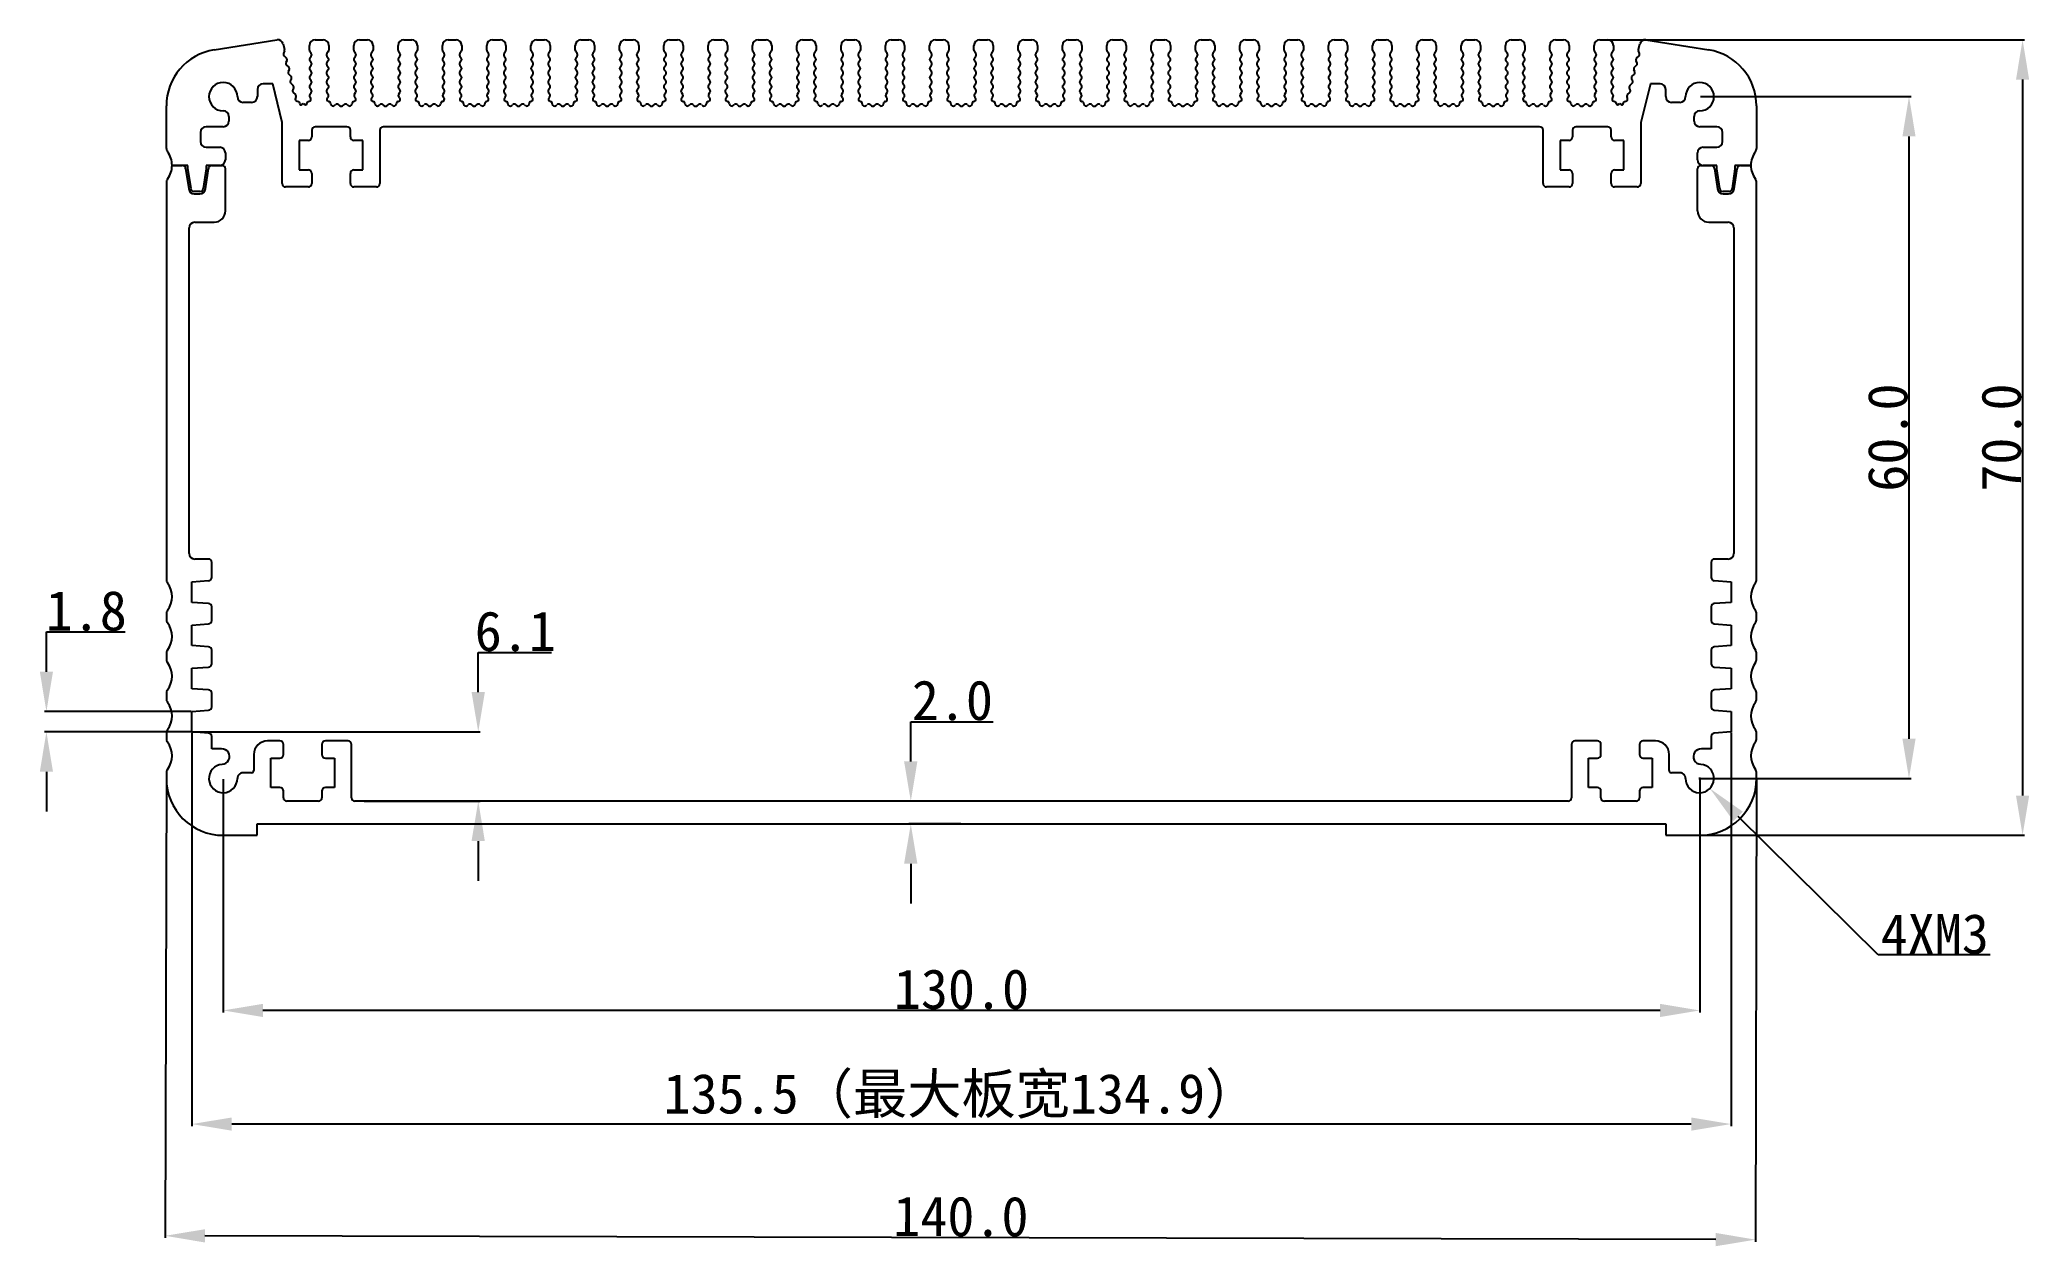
# Model space of a CAD drawing. Header units: inches. Extents: x 1067 to 1242, y 88 to 194.
import ezdxf

# ---------------------------------------------------------------- set-up
doc = ezdxf.new("R2010")
doc.units = ezdxf.units.IN
doc.header["$MEASUREMENT"] = 0
doc.layers.get('Defpoints').update_dxf_attribs({"color": 3, "lineweight": 5})
for name, color, linetype, lineweight in [('壳体层', 7, 'Continuous', 30), ('标注层', 7, 'Continuous', 5), ('槽宽标注', 30, 'Continuous', 5)]:
    doc.layers.add(name, color=color, linetype=linetype, lineweight=lineweight)
doc.styles.get("Standard").update_dxf_attribs({"font": 'simhei.ttf'})
doc.dimstyles.get("Standard").update_dxf_attribs({"dimtxt": 2.5, "dimasz": 2.5, "dimexe": 0.18, "dimexo": 0.0625, "dimgap": 0.09, "dimtad": 1, "dimtoh": 1, "dimdec": 1, "dimzin": 0, "dimdsep": 46, "dimtxsty": 'Standard', "dimcen": 0.09, "dimadec": 0, "dimazin": 0, "dimtfac": 1, "dimtdec": 1, "dimtofl": 0, "dimtmove": 0, "dimatfit": 3, "dimfxl": 1, "dimtolj": 1, "dimtzin": 0, "dimarcsym": 0})

msp = doc.modelspace()

# ---------------------------------------------------------------- blocks, each defined once
blk = doc.blocks.new('*D46')
at = {"layer": 'Defpoints', "color": 0, "transparency": 16777216}
for p in [(1204.74, 194.39), (1212.22, 124.39), (1241.61, 124.39)]:
    blk.add_point(p, dxfattribs=at)
at = {"layer": '标注层', "color": 0, "lineweight": -2, "transparency": 16777216}
for p, q in [((1204.81, 194.39), (1241.79, 194.39)), ((1241.61, 190.89), (1241.61, 127.89)), ((1212.28, 124.39), (1241.79, 124.39))]:
    blk.add_line(p, q, dxfattribs=at)
at = {"layer": '标注层', "color": 0, "transparency": 16777216}
for points in [[(1241.03, 190.89), (1242.19, 190.89), (1241.61, 194.39)], [(1241.03, 127.89), (1242.19, 127.89), (1241.61, 124.39)]]:
    blk.add_solid(points, dxfattribs=at)
at = {"layer": '标注层', "color": 0, "lineweight": 25, "transparency": 16777216, "insert": (1239.75, 159.39), "char_height": 3.5, "attachment_point": 5, "rotation": 90}
blk.add_mtext('\\A1;70.0', dxfattribs=at)
blk = doc.blocks.new('*D47')
at = {"layer": 'Defpoints', "color": 0, "transparency": 16777216}
for p in [(1213.19, 189.39), (1213.19, 129.39), (1231.61, 129.39)]:
    blk.add_point(p, dxfattribs=at)
at = {"layer": '标注层', "color": 0, "lineweight": -2, "transparency": 16777216}
for p, q in [((1213.26, 189.39), (1231.79, 189.39)), ((1231.61, 185.89), (1231.61, 132.89)), ((1213.26, 129.39), (1231.79, 129.39))]:
    blk.add_line(p, q, dxfattribs=at)
at = {"layer": '标注层', "color": 0, "transparency": 16777216}
for points in [[(1231.03, 185.89), (1232.19, 185.89), (1231.61, 189.39)], [(1231.03, 132.89), (1232.19, 132.89), (1231.61, 129.39)]]:
    blk.add_solid(points, dxfattribs=at)
at = {"layer": '标注层', "color": 0, "lineweight": 25, "transparency": 16777216, "insert": (1229.75, 159.39), "char_height": 3.5, "attachment_point": 5, "rotation": 90}
blk.add_mtext('\\A1;60.0', dxfattribs=at)
blk = doc.blocks.new('*D48')
at = {"layer": 'Defpoints', "color": 0, "transparency": 16777216}
for p in [(1083.19, 129.39), (1213.19, 129.39), (1083.19, 108.98)]:
    blk.add_point(p, dxfattribs=at)
at = {"layer": '标注层', "color": 0, "lineweight": -2, "transparency": 16777216}
for p, q in [((1083.19, 129.33), (1083.19, 108.8)), ((1213.19, 129.33), (1213.19, 108.8)), ((1209.69, 108.98), (1086.69, 108.98))]:
    blk.add_line(p, q, dxfattribs=at)
at = {"layer": '标注层', "color": 0, "transparency": 16777216}
for points in [[(1086.69, 109.56), (1086.69, 108.4), (1083.19, 108.98)], [(1209.69, 109.56), (1209.69, 108.4), (1213.19, 108.98)]]:
    blk.add_solid(points, dxfattribs=at)
at = {"layer": '标注层', "color": 0, "lineweight": 25, "transparency": 16777216, "insert": (1148.19, 110.84), "char_height": 3.5, "attachment_point": 5}
blk.add_mtext('\\A1;130.0', dxfattribs=at)
blk = doc.blocks.new('*D49')
at = {"layer": 'Defpoints', "color": 0, "transparency": 16777216}
for p in [(1080.44, 133.49), (1215.94, 133.49), (1080.44, 98.98)]:
    blk.add_point(p, dxfattribs=at)
at = {"layer": '槽宽标注', "color": 0, "lineweight": -2, "transparency": 16777216}
for p, q in [((1080.44, 133.43), (1080.44, 98.8)), ((1215.94, 133.43), (1215.94, 98.8)), ((1212.44, 98.98), (1083.94, 98.98))]:
    blk.add_line(p, q, dxfattribs=at)
at = {"layer": '槽宽标注', "color": 0, "transparency": 16777216}
for points in [[(1083.94, 99.56), (1083.94, 98.4), (1080.44, 98.98)], [(1212.44, 99.56), (1212.44, 98.4), (1215.94, 98.98)]]:
    blk.add_solid(points, dxfattribs=at)
at = {"layer": '槽宽标注', "color": 0, "lineweight": 25, "transparency": 16777216, "insert": (1148.19, 101.43), "char_height": 3.5, "attachment_point": 5}
blk.add_mtext('\\A1;135.5（最大板宽134.9）', dxfattribs=at)
blk = doc.blocks.new('*D50')
at = {"layer": 'Defpoints', "color": 0, "transparency": 16777216}
for p in [(1078.19, 129.73), (1218.19, 129.39), (1078.09, 89.15)]:
    blk.add_point(p, dxfattribs=at)
at = {"layer": '标注层', "color": 0, "lineweight": -2, "transparency": 16777216}
for p, q in [((1078.19, 129.67), (1078.09, 88.97)), ((1218.19, 129.33), (1218.09, 88.63)), ((1214.59, 88.82), (1081.59, 89.14))]:
    blk.add_line(p, q, dxfattribs=at)
at = {"layer": '标注层', "color": 0, "transparency": 16777216}
for points in [[(1081.6, 89.73), (1081.59, 88.56), (1078.09, 89.15)], [(1214.6, 89.4), (1214.59, 88.23), (1218.09, 88.81)]]:
    blk.add_solid(points, dxfattribs=at)
at = {"layer": '标注层', "color": 0, "lineweight": 25, "transparency": 16777216, "insert": (1148.14, 90.84), "char_height": 3.5, "attachment_point": 5, "rotation": 359.8605}
blk.add_mtext('\\A1;140.0', dxfattribs=at)
blk = doc.blocks.new('*D51')
at = {"layer": 'Defpoints', "color": 0, "transparency": 16777216}
for p in [(1067.63, 135.29), (1080.44, 135.29), (1080.44, 133.49)]:
    blk.add_point(p, dxfattribs=at)
at = {"layer": '标注层', "color": 0, "lineweight": -2, "transparency": 16777216}
for p, q in [((1067.63, 138.79), (1067.63, 142.29)), ((1067.63, 142.29), (1074.56, 142.29)), ((1080.38, 135.29), (1067.45, 135.29)), ((1080.38, 133.49), (1067.45, 133.49)), ((1067.63, 129.99), (1067.63, 126.49))]:
    blk.add_line(p, q, dxfattribs=at)
at = {"layer": '标注层', "color": 0, "transparency": 16777216}
for points in [[(1067.05, 138.79), (1068.21, 138.79), (1067.63, 135.29)], [(1067.05, 129.99), (1068.21, 129.99), (1067.63, 133.49)]]:
    blk.add_solid(points, dxfattribs=at)
at = {"layer": '标注层', "color": 0, "lineweight": 25, "transparency": 16777216, "insert": (1071.14, 144.13), "char_height": 3.5, "attachment_point": 5}
blk.add_mtext('\\A1;1.8', dxfattribs=at)
blk = doc.blocks.new('*D52')
at = {"layer": 'Defpoints', "color": 0, "transparency": 16777216}
for p in [(1213.19, 129.39), (1214.08, 128.51)]:
    blk.add_point(p, dxfattribs=at)
at = {"layer": '标注层', "color": 0, "lineweight": -2, "transparency": 16777216}
for p, q in [((1213.1, 129.39), (1213.28, 129.39)), ((1213.19, 129.3), (1213.19, 129.48)), ((1228.91, 113.86), (1216.57, 126.05)), ((1238.76, 113.86), (1228.91, 113.86))]:
    blk.add_line(p, q, dxfattribs=at)
at = {"layer": '标注层', "color": 0, "transparency": 16777216}
blk.add_solid([(1216.98, 126.47), (1216.16, 125.64), (1214.08, 128.51)], dxfattribs=at)
at = {"layer": '标注层', "color": 0, "lineweight": 25, "transparency": 16777216, "insert": (1233.88, 115.7), "char_height": 3.5, "attachment_point": 5}
blk.add_mtext('\\A1;4XM3', dxfattribs=at)
blk = doc.blocks.new('*D53')
at = {"layer": 'Defpoints', "color": 0, "transparency": 16777216}
for p in [(1080.44, 133.49), (1095.55, 127.39), (1105.65, 127.39)]:
    blk.add_point(p, dxfattribs=at)
at = {"layer": '标注层', "color": 0, "linetype": 'Continuous', "lineweight": -2, "transparency": 16777216}
for p, q in [((1105.65, 136.99), (1105.65, 140.49)), ((1105.65, 140.49), (1112.09, 140.49)), ((1080.51, 133.49), (1105.83, 133.49)), ((1095.61, 127.39), (1105.83, 127.39)), ((1105.65, 123.89), (1105.65, 120.39))]:
    blk.add_line(p, q, dxfattribs=at)
at = {"layer": '标注层', "color": 0, "transparency": 16777216}
for points in [[(1105.06, 136.99), (1106.23, 136.99), (1105.65, 133.49)], [(1105.06, 123.89), (1106.23, 123.89), (1105.65, 127.39)]]:
    blk.add_solid(points, dxfattribs=at)
at = {"layer": '标注层', "color": 0, "lineweight": 25, "transparency": 16777216, "insert": (1108.91, 142.33), "char_height": 3.5, "attachment_point": 5}
blk.add_mtext('\\A1;6.1', dxfattribs=at)
blk = doc.blocks.new('*D54')
at = {"layer": 'Defpoints', "color": 0, "transparency": 16777216}
for p in [(1148.19, 127.39), (1143.73, 125.39), (1148.19, 125.39)]:
    blk.add_point(p, dxfattribs=at)
at = {"layer": '标注层', "color": 0, "linetype": 'Continuous', "lineweight": -2, "transparency": 16777216}
for p, q in [((1143.73, 130.89), (1143.73, 134.39)), ((1143.73, 134.39), (1150.97, 134.39)), ((1148.13, 127.39), (1143.55, 127.39)), ((1148.13, 125.39), (1143.55, 125.39)), ((1143.73, 121.89), (1143.73, 118.39))]:
    blk.add_line(p, q, dxfattribs=at)
at = {"layer": '标注层', "color": 0, "transparency": 16777216}
for points in [[(1143.14, 130.89), (1144.31, 130.89), (1143.73, 127.39)], [(1143.14, 121.89), (1144.31, 121.89), (1143.73, 125.39)]]:
    blk.add_solid(points, dxfattribs=at)
at = {"layer": '标注层', "color": 0, "lineweight": 25, "transparency": 16777216, "insert": (1147.39, 136.25), "char_height": 3.5, "attachment_point": 5}
blk.add_mtext('\\A1;2.0', dxfattribs=at)

# ---------------------------------------------------------------- dimensions: what is measured, and where the dimension line sits
at = {"layer": '标注层', "lineweight": 25}
for base, p1, p2, angle, override, picture, middle, dimtype in [((1241.61, 124.39), (1204.74, 194.39), (1212.22, 124.39), 90, {"dimtxt": 3.5, "dimasz": 3.5, "dimtmove": 0}, '*D46', (1241.61, 159.39), 160), ((1105.65, 127.39), (1080.44, 133.49), (1095.55, 127.39), 90, {"dimtxt": 3.5, "dimasz": 3.5, "dimfxl": 0.3, "dimarcsym": 1}, '*D53', (1108.91, 140.49), 160), ((1143.73, 125.39), (1148.19, 127.39), (1148.19, 125.39), 90, {"dimtxt": 3.5, "dimasz": 3.5, "dimfxl": 0.3, "dimarcsym": 1}, '*D54', (1147.39, 134.39), 160), ((1078.09, 89.15), (1218.19, 129.39), (1078.19, 129.73), 179.8605, {"dimtxt": 3.5, "dimasz": 3.5, "dimtmove": 0}, '*D50', (1148.13, 88.98), 161)]:
    dim = msp.add_linear_dim(base=base, p1=p1, p2=p2, angle=angle, dimstyle='Standard', override=override, dxfattribs=at)
    dim.commit()
    dim.dimension.update_dxf_attribs({"geometry": picture, "text_midpoint": middle, "dimtype": dimtype})
for base, p1, p2, override, picture, middle in [((1231.61, 129.39), (1213.19, 189.39), (1213.19, 129.39), {"dimtxt": 3.5, "dimasz": 3.5, "dimtmove": 0}, '*D47', (1229.75, 159.39)), ((1067.63, 135.29), (1080.44, 133.49), (1080.44, 135.29), {"dimtxt": 3.5, "dimasz": 3.5}, '*D51', (1071.14, 144.13))]:
    dim = msp.add_linear_dim(base=base, p1=p1, p2=p2, angle=90, dimstyle='Standard', override=override, dxfattribs=at)
    dim.commit()
    dim.dimension.update_dxf_attribs({"geometry": picture, "text_midpoint": middle})
dim = msp.add_linear_dim(base=(1083.19, 108.98), p1=(1213.19, 129.39), p2=(1083.19, 129.39), dimstyle='Standard', override={"dimtxt": 3.5, "dimasz": 3.5, "dimtmove": 0}, dxfattribs=at)
dim.commit()
dim.dimension.update_dxf_attribs({"geometry": '*D48', "text_midpoint": (1148.19, 108.98), "dimtype": 160})
dim = msp.add_radius_dim(center=(1213.19, 129.39), mpoint=(1214.08, 128.51), text='4XM3', dimstyle='Standard', override={"dimtxt": 3.5, "dimasz": 3.5}, dxfattribs=at)
dim.commit()
dim.dimension.update_dxf_attribs({"geometry": '*D52', "text_midpoint": (1233.88, 113.86), "dimtype": 164})
at = {"layer": '槽宽标注', "lineweight": 25}
dim = msp.add_linear_dim(base=(1080.44, 98.98), p1=(1215.94, 133.49), p2=(1080.44, 133.49), text='<>（最大板宽134.9）', dimstyle='Standard', override={"dimtxt": 3.5, "dimasz": 3.5, "dimtmove": 0}, dxfattribs=at)
dim.commit()
dim.dimension.update_dxf_attribs({"geometry": '*D49', "text_midpoint": (1148.19, 98.98), "dimtype": 160})

# ---------------------------------------------------------------- linework, layer by layer
at = {"layer": '壳体层', "lineweight": 25}
for p, q in [((1082.41, 193.51), (1087.93, 194.39)), ((1088.48, 194.03), (1088.6, 193.53)), ((1088.59, 193.41), (1088.5, 193.2)), ((1088.55, 192.98), (1088.76, 192.78)), ((1090.79, 193.47), (1090.79, 193.89)), ((1090.95, 193.19), (1090.83, 193.35)), ((1090.83, 192.79), (1090.95, 192.95)), ((1091.29, 194.39), (1091.99, 194.39)), ((1092.45, 193.35), (1092.33, 193.19)), ((1092.33, 192.95), (1092.45, 192.79)), ((1092.49, 193.89), (1092.49, 193.47)), ((1094.69, 193.47), (1094.69, 193.89)), ((1094.85, 193.19), (1094.73, 193.35)), ((1094.73, 192.79), (1094.85, 192.95)), ((1095.19, 194.39), (1095.89, 194.39)), ((1096.35, 193.35), (1096.23, 193.19)), ((1096.23, 192.95), (1096.35, 192.79)), ((1096.39, 193.89), (1096.39, 193.47)), ((1098.59, 193.47), (1098.59, 193.89)), ((1098.75, 193.19), (1098.63, 193.35)), ((1098.63, 192.79), (1098.75, 192.95)), ((1099.09, 194.39), (1099.79, 194.39)), ((1100.25, 193.35), (1100.13, 193.19)), ((1100.13, 192.95), (1100.25, 192.79)), ((1100.29, 193.89), (1100.29, 193.47)), ((1102.49, 193.47), (1102.49, 193.89)), ((1102.65, 193.19), (1102.53, 193.35)), ((1102.53, 192.79), (1102.65, 192.95)), ((1102.99, 194.39), (1103.69, 194.39)), ((1104.15, 193.35), (1104.03, 193.19)), ((1104.03, 192.95), (1104.15, 192.79)), ((1104.19, 193.89), (1104.19, 193.47)), ((1106.39, 193.47), (1106.39, 193.89)), ((1106.55, 193.19), (1106.43, 193.35)), ((1106.43, 192.79), (1106.55, 192.95)), ((1106.89, 194.39), (1107.59, 194.39)), ((1108.05, 193.35), (1107.93, 193.19)), ((1107.93, 192.95), (1108.05, 192.79)), ((1108.09, 193.89), (1108.09, 193.47)), ((1110.29, 193.47), (1110.29, 193.89)), ((1110.45, 193.19), (1110.33, 193.35)), ((1110.33, 192.79), (1110.45, 192.95)), ((1110.79, 194.39), (1111.49, 194.39)), ((1111.95, 193.35), (1111.83, 193.19)), ((1111.83, 192.95), (1111.95, 192.79)), ((1111.99, 193.89), (1111.99, 193.47)), ((1114.19, 193.47), (1114.19, 193.89)), ((1114.35, 193.19), (1114.23, 193.35)), ((1114.23, 192.79), (1114.35, 192.95)), ((1114.69, 194.39), (1115.39, 194.39)), ((1115.85, 193.35), (1115.73, 193.19)), ((1115.73, 192.95), (1115.85, 192.79)), ((1115.89, 193.89), (1115.89, 193.47)), ((1118.09, 193.47), (1118.09, 193.89)), ((1118.25, 193.19), (1118.13, 193.35)), ((1118.13, 192.79), (1118.25, 192.95)), ((1118.59, 194.39), (1119.29, 194.39)), ((1119.75, 193.35), (1119.63, 193.19)), ((1119.63, 192.95), (1119.75, 192.79)), ((1119.79, 193.89), (1119.79, 193.47)), ((1121.99, 193.47), (1121.99, 193.89)), ((1122.15, 193.19), (1122.03, 193.35)), ((1122.03, 192.79), (1122.15, 192.95)), ((1122.49, 194.39), (1123.19, 194.39)), ((1123.65, 193.35), (1123.53, 193.19)), ((1123.53, 192.95), (1123.65, 192.79)), ((1123.69, 193.89), (1123.69, 193.47)), ((1125.89, 193.47), (1125.89, 193.89)), ((1126.05, 193.19), (1125.93, 193.35)), ((1125.93, 192.79), (1126.05, 192.95)), ((1126.39, 194.39), (1127.09, 194.39)), ((1127.55, 193.35), (1127.43, 193.19)), ((1127.43, 192.95), (1127.55, 192.79)), ((1127.59, 193.89), (1127.59, 193.47)), ((1129.79, 193.47), (1129.79, 193.89)), ((1129.95, 193.19), (1129.83, 193.35)), ((1129.83, 192.79), (1129.95, 192.95)), ((1130.29, 194.39), (1130.99, 194.39)), ((1131.45, 193.35), (1131.33, 193.19)), ((1131.33, 192.95), (1131.45, 192.79)), ((1131.49, 193.89), (1131.49, 193.47)), ((1133.69, 193.47), (1133.69, 193.89)), ((1133.85, 193.19), (1133.73, 193.35)), ((1133.73, 192.79), (1133.85, 192.95)), ((1134.19, 194.39), (1134.89, 194.39)), ((1135.35, 193.35), (1135.23, 193.19)), ((1135.23, 192.95), (1135.35, 192.79)), ((1135.39, 193.89), (1135.39, 193.47)), ((1137.59, 193.47), (1137.59, 193.89)), ((1137.75, 193.19), (1137.63, 193.35)), ((1137.63, 192.79), (1137.75, 192.95)), ((1138.09, 194.39), (1138.79, 194.39)), ((1139.25, 193.35), (1139.13, 193.19)), ((1139.13, 192.95), (1139.25, 192.79)), ((1139.29, 193.89), (1139.29, 193.47)), ((1141.49, 193.47), (1141.49, 193.89)), ((1141.65, 193.19), (1141.53, 193.35)), ((1141.53, 192.79), (1141.65, 192.95)), ((1141.99, 194.39), (1142.69, 194.39)), ((1143.15, 193.35), (1143.03, 193.19)), ((1143.03, 192.95), (1143.15, 192.79)), ((1143.19, 193.89), (1143.19, 193.47)), ((1145.39, 193.47), (1145.39, 193.89)), ((1145.55, 193.19), (1145.43, 193.35)), ((1145.43, 192.79), (1145.55, 192.95)), ((1145.89, 194.39), (1146.59, 194.39)), ((1147.05, 193.35), (1146.93, 193.19)), ((1146.93, 192.95), (1147.05, 192.79)), ((1147.09, 193.89), (1147.09, 193.47)), ((1149.29, 193.47), (1149.29, 193.89)), ((1149.45, 193.19), (1149.33, 193.35)), ((1149.33, 192.79), (1149.45, 192.95)), ((1149.79, 194.39), (1150.49, 194.39)), ((1150.95, 193.35), (1150.83, 193.19)), ((1150.83, 192.95), (1150.95, 192.79)), ((1150.99, 193.89), (1150.99, 193.47)), ((1153.19, 193.47), (1153.19, 193.89)), ((1153.35, 193.19), (1153.23, 193.35)), ((1153.23, 192.79), (1153.35, 192.95)), ((1153.69, 194.39), (1154.39, 194.39)), ((1154.85, 193.35), (1154.73, 193.19)), ((1154.73, 192.95), (1154.85, 192.79)), ((1154.89, 193.89), (1154.89, 193.47)), ((1157.09, 193.47), (1157.09, 193.89)), ((1157.25, 193.19), (1157.13, 193.35)), ((1157.13, 192.79), (1157.25, 192.95)), ((1157.59, 194.39), (1158.29, 194.39)), ((1158.75, 193.35), (1158.63, 193.19)), ((1158.63, 192.95), (1158.75, 192.79)), ((1158.79, 193.89), (1158.79, 193.47)), ((1160.99, 193.47), (1160.99, 193.89)), ((1161.15, 193.19), (1161.03, 193.35)), ((1161.03, 192.79), (1161.15, 192.95)), ((1161.49, 194.39), (1162.19, 194.39)), ((1162.65, 193.35), (1162.53, 193.19)), ((1162.53, 192.95), (1162.65, 192.79)), ((1162.69, 193.89), (1162.69, 193.47)), ((1164.89, 193.47), (1164.89, 193.89)), ((1165.05, 193.19), (1164.93, 193.35)), ((1164.93, 192.79), (1165.05, 192.95)), ((1165.39, 194.39), (1166.09, 194.39)), ((1166.55, 193.35), (1166.43, 193.19)), ((1166.43, 192.95), (1166.55, 192.79)), ((1166.59, 193.89), (1166.59, 193.47)), ((1168.79, 193.47), (1168.79, 193.89)), ((1168.95, 193.19), (1168.83, 193.35)), ((1168.83, 192.79), (1168.95, 192.95)), ((1169.29, 194.39), (1169.99, 194.39)), ((1170.45, 193.35), (1170.33, 193.19)), ((1170.33, 192.95), (1170.45, 192.79)), ((1170.49, 193.89), (1170.49, 193.47)), ((1172.69, 193.47), (1172.69, 193.89)), ((1172.85, 193.19), (1172.73, 193.35)), ((1172.73, 192.79), (1172.85, 192.95)), ((1173.19, 194.39), (1173.89, 194.39)), ((1174.35, 193.35), (1174.23, 193.19)), ((1174.23, 192.95), (1174.35, 192.79)), ((1174.39, 193.89), (1174.39, 193.47)), ((1176.59, 193.47), (1176.59, 193.89)), ((1176.75, 193.19), (1176.63, 193.35)), ((1176.63, 192.79), (1176.75, 192.95)), ((1177.09, 194.39), (1177.79, 194.39)), ((1178.25, 193.35), (1178.13, 193.19)), ((1178.13, 192.95), (1178.25, 192.79)), ((1178.29, 193.89), (1178.29, 193.47)), ((1180.49, 193.47), (1180.49, 193.89)), ((1180.65, 193.19), (1180.53, 193.35)), ((1180.53, 192.79), (1180.65, 192.95)), ((1180.99, 194.39), (1181.69, 194.39)), ((1182.15, 193.35), (1182.03, 193.19)), ((1182.03, 192.95), (1182.15, 192.79)), ((1182.19, 193.89), (1182.19, 193.47)), ((1184.39, 193.47), (1184.39, 193.89)), ((1184.55, 193.19), (1184.43, 193.35)), ((1184.43, 192.79), (1184.55, 192.95)), ((1184.89, 194.39), (1185.59, 194.39)), ((1186.05, 193.35), (1185.93, 193.19)), ((1185.93, 192.95), (1186.05, 192.79)), ((1186.09, 193.89), (1186.09, 193.47)), ((1188.29, 193.47), (1188.29, 193.89)), ((1188.45, 193.19), (1188.33, 193.35)), ((1188.33, 192.79), (1188.45, 192.95)), ((1188.79, 194.39), (1189.49, 194.39)), ((1189.95, 193.35), (1189.83, 193.19)), ((1189.83, 192.95), (1189.95, 192.79)), ((1189.99, 193.89), (1189.99, 193.47)), ((1192.19, 193.47), (1192.19, 193.89)), ((1192.35, 193.19), (1192.23, 193.35)), ((1192.23, 192.79), (1192.35, 192.95)), ((1192.69, 194.39), (1193.39, 194.39)), ((1193.85, 193.35), (1193.73, 193.19)), ((1193.73, 192.95), (1193.85, 192.79)), ((1193.89, 193.89), (1193.89, 193.47)), ((1196.09, 193.47), (1196.09, 193.89)), ((1196.25, 193.19), (1196.13, 193.35)), ((1196.13, 192.79), (1196.25, 192.95)), ((1196.59, 194.39), (1197.29, 194.39)), ((1197.75, 193.35), (1197.63, 193.19)), ((1197.63, 192.95), (1197.75, 192.79)), ((1197.79, 193.89), (1197.79, 193.47)), ((1199.99, 193.47), (1199.99, 193.89)), ((1200.15, 193.19), (1200.03, 193.35)), ((1200.03, 192.79), (1200.15, 192.95)), ((1200.49, 194.39), (1201.19, 194.39)), ((1201.65, 193.35), (1201.53, 193.19)), ((1201.53, 192.95), (1201.65, 192.79)), ((1201.69, 193.89), (1201.69, 193.47)), ((1203.89, 193.47), (1203.89, 193.89)), ((1204.05, 193.19), (1203.93, 193.35)), ((1203.93, 192.79), (1204.05, 192.95)), ((1204.39, 194.39), (1205.09, 194.39)), ((1205.55, 193.35), (1205.43, 193.19)), ((1205.43, 192.95), (1205.55, 192.79)), ((1205.59, 193.89), (1205.59, 193.47)), ((1207.63, 192.78), (1207.84, 192.98)), ((1207.79, 193.53), (1207.91, 194.03)), ((1207.88, 193.2), (1207.8, 193.41)), ((1208.45, 194.39), (1213.98, 193.51)), ((1088.8, 192.54), (1088.72, 192.4)), ((1088.76, 192.17), (1088.96, 191.98)), ((1089, 191.74), (1088.92, 191.6)), ((1088.96, 191.37), (1089.16, 191.18)), ((1089.2, 190.94), (1089.12, 190.8)), ((1090.95, 192.39), (1090.83, 192.55)), ((1090.83, 191.99), (1090.95, 192.15)), ((1090.95, 191.59), (1090.83, 191.75)), ((1090.83, 191.19), (1090.95, 191.35)), ((1090.95, 190.79), (1090.83, 190.95)), ((1092.45, 192.55), (1092.33, 192.39)), ((1092.33, 192.15), (1092.45, 191.99)), ((1092.45, 191.75), (1092.33, 191.59)), ((1092.33, 191.35), (1092.45, 191.19)), ((1092.45, 190.95), (1092.33, 190.79)), ((1094.85, 192.39), (1094.73, 192.55)), ((1094.73, 191.99), (1094.85, 192.15)), ((1094.85, 191.59), (1094.73, 191.75)), ((1094.73, 191.19), (1094.85, 191.35)), ((1094.85, 190.79), (1094.73, 190.95)), ((1096.35, 192.55), (1096.23, 192.39)), ((1096.23, 192.15), (1096.35, 191.99)), ((1096.35, 191.75), (1096.23, 191.59)), ((1096.23, 191.35), (1096.35, 191.19)), ((1096.35, 190.95), (1096.23, 190.79)), ((1098.75, 192.39), (1098.63, 192.55)), ((1098.63, 191.99), (1098.75, 192.15)), ((1098.75, 191.59), (1098.63, 191.75)), ((1098.63, 191.19), (1098.75, 191.35)), ((1098.75, 190.79), (1098.63, 190.95)), ((1100.25, 192.55), (1100.13, 192.39)), ((1100.13, 192.15), (1100.25, 191.99)), ((1100.25, 191.75), (1100.13, 191.59)), ((1100.13, 191.35), (1100.25, 191.19)), ((1100.25, 190.95), (1100.13, 190.79)), ((1102.65, 192.39), (1102.53, 192.55)), ((1102.53, 191.99), (1102.65, 192.15)), ((1102.65, 191.59), (1102.53, 191.75)), ((1102.53, 191.19), (1102.65, 191.35)), ((1102.65, 190.79), (1102.53, 190.95)), ((1104.15, 192.55), (1104.03, 192.39)), ((1104.03, 192.15), (1104.15, 191.99)), ((1104.15, 191.75), (1104.03, 191.59)), ((1104.03, 191.35), (1104.15, 191.19)), ((1104.15, 190.95), (1104.03, 190.79)), ((1106.55, 192.39), (1106.43, 192.55)), ((1106.43, 191.99), (1106.55, 192.15)), ((1106.55, 191.59), (1106.43, 191.75)), ((1106.43, 191.19), (1106.55, 191.35)), ((1106.55, 190.79), (1106.43, 190.95)), ((1108.05, 192.55), (1107.93, 192.39)), ((1107.93, 192.15), (1108.05, 191.99)), ((1108.05, 191.75), (1107.93, 191.59)), ((1107.93, 191.35), (1108.05, 191.19)), ((1108.05, 190.95), (1107.93, 190.79)), ((1110.45, 192.39), (1110.33, 192.55)), ((1110.33, 191.99), (1110.45, 192.15)), ((1110.45, 191.59), (1110.33, 191.75)), ((1110.33, 191.19), (1110.45, 191.35)), ((1110.45, 190.79), (1110.33, 190.95)), ((1111.95, 192.55), (1111.83, 192.39)), ((1111.83, 192.15), (1111.95, 191.99)), ((1111.95, 191.75), (1111.83, 191.59)), ((1111.83, 191.35), (1111.95, 191.19)), ((1111.95, 190.95), (1111.83, 190.79)), ((1114.35, 192.39), (1114.23, 192.55)), ((1114.23, 191.99), (1114.35, 192.15)), ((1114.35, 191.59), (1114.23, 191.75)), ((1114.23, 191.19), (1114.35, 191.35)), ((1114.35, 190.79), (1114.23, 190.95)), ((1115.85, 192.55), (1115.73, 192.39)), ((1115.73, 192.15), (1115.85, 191.99)), ((1115.85, 191.75), (1115.73, 191.59)), ((1115.73, 191.35), (1115.85, 191.19)), ((1115.85, 190.95), (1115.73, 190.79)), ((1118.25, 192.39), (1118.13, 192.55)), ((1118.13, 191.99), (1118.25, 192.15)), ((1118.25, 191.59), (1118.13, 191.75)), ((1118.13, 191.19), (1118.25, 191.35)), ((1118.25, 190.79), (1118.13, 190.95)), ((1119.75, 192.55), (1119.63, 192.39)), ((1119.63, 192.15), (1119.75, 191.99)), ((1119.75, 191.75), (1119.63, 191.59)), ((1119.63, 191.35), (1119.75, 191.19)), ((1119.75, 190.95), (1119.63, 190.79)), ((1122.15, 192.39), (1122.03, 192.55)), ((1122.03, 191.99), (1122.15, 192.15)), ((1122.15, 191.59), (1122.03, 191.75)), ((1122.03, 191.19), (1122.15, 191.35)), ((1122.15, 190.79), (1122.03, 190.95)), ((1123.65, 192.55), (1123.53, 192.39)), ((1123.53, 192.15), (1123.65, 191.99)), ((1123.65, 191.75), (1123.53, 191.59)), ((1123.53, 191.35), (1123.65, 191.19)), ((1123.65, 190.95), (1123.53, 190.79)), ((1126.05, 192.39), (1125.93, 192.55)), ((1125.93, 191.99), (1126.05, 192.15)), ((1126.05, 191.59), (1125.93, 191.75)), ((1125.93, 191.19), (1126.05, 191.35)), ((1126.05, 190.79), (1125.93, 190.95)), ((1127.55, 192.55), (1127.43, 192.39)), ((1127.43, 192.15), (1127.55, 191.99)), ((1127.55, 191.75), (1127.43, 191.59)), ((1127.43, 191.35), (1127.55, 191.19)), ((1127.55, 190.95), (1127.43, 190.79)), ((1129.95, 192.39), (1129.83, 192.55)), ((1129.83, 191.99), (1129.95, 192.15)), ((1129.95, 191.59), (1129.83, 191.75)), ((1129.83, 191.19), (1129.95, 191.35)), ((1129.95, 190.79), (1129.83, 190.95)), ((1131.45, 192.55), (1131.33, 192.39)), ((1131.33, 192.15), (1131.45, 191.99)), ((1131.45, 191.75), (1131.33, 191.59)), ((1131.33, 191.35), (1131.45, 191.19)), ((1131.45, 190.95), (1131.33, 190.79)), ((1133.85, 192.39), (1133.73, 192.55)), ((1133.73, 191.99), (1133.85, 192.15)), ((1133.85, 191.59), (1133.73, 191.75)), ((1133.73, 191.19), (1133.85, 191.35)), ((1133.85, 190.79), (1133.73, 190.95)), ((1135.35, 192.55), (1135.23, 192.39)), ((1135.23, 192.15), (1135.35, 191.99)), ((1135.35, 191.75), (1135.23, 191.59)), ((1135.23, 191.35), (1135.35, 191.19)), ((1135.35, 190.95), (1135.23, 190.79)), ((1137.75, 192.39), (1137.63, 192.55)), ((1137.63, 191.99), (1137.75, 192.15)), ((1137.75, 191.59), (1137.63, 191.75)), ((1137.63, 191.19), (1137.75, 191.35)), ((1137.75, 190.79), (1137.63, 190.95)), ((1139.25, 192.55), (1139.13, 192.39)), ((1139.13, 192.15), (1139.25, 191.99)), ((1139.25, 191.75), (1139.13, 191.59)), ((1139.13, 191.35), (1139.25, 191.19)), ((1139.25, 190.95), (1139.13, 190.79)), ((1141.65, 192.39), (1141.53, 192.55)), ((1141.53, 191.99), (1141.65, 192.15)), ((1141.65, 191.59), (1141.53, 191.75)), ((1141.53, 191.19), (1141.65, 191.35)), ((1141.65, 190.79), (1141.53, 190.95)), ((1143.15, 192.55), (1143.03, 192.39)), ((1143.03, 192.15), (1143.15, 191.99)), ((1143.15, 191.75), (1143.03, 191.59)), ((1143.03, 191.35), (1143.15, 191.19)), ((1143.15, 190.95), (1143.03, 190.79)), ((1145.55, 192.39), (1145.43, 192.55)), ((1145.43, 191.99), (1145.55, 192.15)), ((1145.55, 191.59), (1145.43, 191.75)), ((1145.43, 191.19), (1145.55, 191.35)), ((1145.55, 190.79), (1145.43, 190.95)), ((1147.05, 192.55), (1146.93, 192.39)), ((1146.93, 192.15), (1147.05, 191.99)), ((1147.05, 191.75), (1146.93, 191.59)), ((1146.93, 191.35), (1147.05, 191.19)), ((1147.05, 190.95), (1146.93, 190.79)), ((1149.45, 192.39), (1149.33, 192.55)), ((1149.33, 191.99), (1149.45, 192.15)), ((1149.45, 191.59), (1149.33, 191.75)), ((1149.33, 191.19), (1149.45, 191.35)), ((1149.45, 190.79), (1149.33, 190.95)), ((1150.95, 192.55), (1150.83, 192.39)), ((1150.83, 192.15), (1150.95, 191.99)), ((1150.95, 191.75), (1150.83, 191.59)), ((1150.83, 191.35), (1150.95, 191.19)), ((1150.95, 190.95), (1150.83, 190.79)), ((1153.35, 192.39), (1153.23, 192.55)), ((1153.23, 191.99), (1153.35, 192.15)), ((1153.35, 191.59), (1153.23, 191.75)), ((1153.23, 191.19), (1153.35, 191.35)), ((1153.35, 190.79), (1153.23, 190.95)), ((1154.85, 192.55), (1154.73, 192.39)), ((1154.73, 192.15), (1154.85, 191.99)), ((1154.85, 191.75), (1154.73, 191.59)), ((1154.73, 191.35), (1154.85, 191.19)), ((1154.85, 190.95), (1154.73, 190.79)), ((1157.25, 192.39), (1157.13, 192.55)), ((1157.13, 191.99), (1157.25, 192.15)), ((1157.25, 191.59), (1157.13, 191.75)), ((1157.13, 191.19), (1157.25, 191.35)), ((1157.25, 190.79), (1157.13, 190.95)), ((1158.75, 192.55), (1158.63, 192.39)), ((1158.63, 192.15), (1158.75, 191.99)), ((1158.75, 191.75), (1158.63, 191.59)), ((1158.63, 191.35), (1158.75, 191.19)), ((1158.75, 190.95), (1158.63, 190.79)), ((1161.15, 192.39), (1161.03, 192.55)), ((1161.03, 191.99), (1161.15, 192.15)), ((1161.15, 191.59), (1161.03, 191.75)), ((1161.03, 191.19), (1161.15, 191.35)), ((1161.15, 190.79), (1161.03, 190.95)), ((1162.65, 192.55), (1162.53, 192.39)), ((1162.53, 192.15), (1162.65, 191.99)), ((1162.65, 191.75), (1162.53, 191.59)), ((1162.53, 191.35), (1162.65, 191.19)), ((1162.65, 190.95), (1162.53, 190.79)), ((1165.05, 192.39), (1164.93, 192.55)), ((1164.93, 191.99), (1165.05, 192.15)), ((1165.05, 191.59), (1164.93, 191.75)), ((1164.93, 191.19), (1165.05, 191.35)), ((1165.05, 190.79), (1164.93, 190.95)), ((1166.55, 192.55), (1166.43, 192.39)), ((1166.43, 192.15), (1166.55, 191.99)), ((1166.55, 191.75), (1166.43, 191.59)), ((1166.43, 191.35), (1166.55, 191.19)), ((1166.55, 190.95), (1166.43, 190.79)), ((1168.95, 192.39), (1168.83, 192.55)), ((1168.83, 191.99), (1168.95, 192.15)), ((1168.95, 191.59), (1168.83, 191.75)), ((1168.83, 191.19), (1168.95, 191.35)), ((1168.95, 190.79), (1168.83, 190.95)), ((1170.45, 192.55), (1170.33, 192.39)), ((1170.33, 192.15), (1170.45, 191.99)), ((1170.45, 191.75), (1170.33, 191.59)), ((1170.33, 191.35), (1170.45, 191.19)), ((1170.45, 190.95), (1170.33, 190.79)), ((1172.85, 192.39), (1172.73, 192.55)), ((1172.73, 191.99), (1172.85, 192.15)), ((1172.85, 191.59), (1172.73, 191.75)), ((1172.73, 191.19), (1172.85, 191.35)), ((1172.85, 190.79), (1172.73, 190.95)), ((1174.35, 192.55), (1174.23, 192.39)), ((1174.23, 192.15), (1174.35, 191.99)), ((1174.35, 191.75), (1174.23, 191.59)), ((1174.23, 191.35), (1174.35, 191.19)), ((1174.35, 190.95), (1174.23, 190.79)), ((1176.75, 192.39), (1176.63, 192.55)), ((1176.63, 191.99), (1176.75, 192.15)), ((1176.75, 191.59), (1176.63, 191.75)), ((1176.63, 191.19), (1176.75, 191.35)), ((1176.75, 190.79), (1176.63, 190.95)), ((1178.25, 192.55), (1178.13, 192.39)), ((1178.13, 192.15), (1178.25, 191.99)), ((1178.25, 191.75), (1178.13, 191.59)), ((1178.13, 191.35), (1178.25, 191.19)), ((1178.25, 190.95), (1178.13, 190.79)), ((1180.65, 192.39), (1180.53, 192.55)), ((1180.53, 191.99), (1180.65, 192.15)), ((1180.65, 191.59), (1180.53, 191.75)), ((1180.53, 191.19), (1180.65, 191.35)), ((1180.65, 190.79), (1180.53, 190.95)), ((1182.15, 192.55), (1182.03, 192.39)), ((1182.03, 192.15), (1182.15, 191.99)), ((1182.15, 191.75), (1182.03, 191.59)), ((1182.03, 191.35), (1182.15, 191.19)), ((1182.15, 190.95), (1182.03, 190.79)), ((1184.55, 192.39), (1184.43, 192.55)), ((1184.43, 191.99), (1184.55, 192.15)), ((1184.55, 191.59), (1184.43, 191.75)), ((1184.43, 191.19), (1184.55, 191.35)), ((1184.55, 190.79), (1184.43, 190.95)), ((1186.05, 192.55), (1185.93, 192.39)), ((1185.93, 192.15), (1186.05, 191.99)), ((1186.05, 191.75), (1185.93, 191.59)), ((1185.93, 191.35), (1186.05, 191.19)), ((1186.05, 190.95), (1185.93, 190.79)), ((1188.45, 192.39), (1188.33, 192.55)), ((1188.33, 191.99), (1188.45, 192.15)), ((1188.45, 191.59), (1188.33, 191.75)), ((1188.33, 191.19), (1188.45, 191.35)), ((1188.45, 190.79), (1188.33, 190.95)), ((1189.95, 192.55), (1189.83, 192.39)), ((1189.83, 192.15), (1189.95, 191.99)), ((1189.95, 191.75), (1189.83, 191.59)), ((1189.83, 191.35), (1189.95, 191.19)), ((1189.95, 190.95), (1189.83, 190.79)), ((1192.35, 192.39), (1192.23, 192.55)), ((1192.23, 191.99), (1192.35, 192.15)), ((1192.35, 191.59), (1192.23, 191.75)), ((1192.23, 191.19), (1192.35, 191.35)), ((1192.35, 190.79), (1192.23, 190.95)), ((1193.85, 192.55), (1193.73, 192.39)), ((1193.73, 192.15), (1193.85, 191.99)), ((1193.85, 191.75), (1193.73, 191.59)), ((1193.73, 191.35), (1193.85, 191.19)), ((1193.85, 190.95), (1193.73, 190.79)), ((1196.25, 192.39), (1196.13, 192.55)), ((1196.13, 191.99), (1196.25, 192.15)), ((1196.25, 191.59), (1196.13, 191.75)), ((1196.13, 191.19), (1196.25, 191.35)), ((1196.25, 190.79), (1196.13, 190.95)), ((1197.75, 192.55), (1197.63, 192.39)), ((1197.63, 192.15), (1197.75, 191.99)), ((1197.75, 191.75), (1197.63, 191.59)), ((1197.63, 191.35), (1197.75, 191.19)), ((1197.75, 190.95), (1197.63, 190.79)), ((1200.15, 192.39), (1200.03, 192.55)), ((1200.03, 191.99), (1200.15, 192.15)), ((1200.15, 191.59), (1200.03, 191.75)), ((1200.03, 191.19), (1200.15, 191.35)), ((1200.15, 190.79), (1200.03, 190.95)), ((1201.65, 192.55), (1201.53, 192.39)), ((1201.53, 192.15), (1201.65, 191.99)), ((1201.65, 191.75), (1201.53, 191.59)), ((1201.53, 191.35), (1201.65, 191.19)), ((1201.65, 190.95), (1201.53, 190.79)), ((1204.05, 192.39), (1203.93, 192.55)), ((1203.93, 191.99), (1204.05, 192.15)), ((1204.05, 191.59), (1203.93, 191.75)), ((1203.93, 191.19), (1204.05, 191.35)), ((1204.05, 190.79), (1203.93, 190.95)), ((1205.55, 192.55), (1205.43, 192.39)), ((1205.43, 192.15), (1205.55, 191.99)), ((1205.55, 191.75), (1205.43, 191.59)), ((1205.43, 191.35), (1205.55, 191.19)), ((1205.55, 190.95), (1205.43, 190.79)), ((1207.26, 190.8), (1207.19, 190.94)), ((1207.23, 191.18), (1207.43, 191.37)), ((1207.46, 191.6), (1207.39, 191.74)), ((1207.43, 191.98), (1207.62, 192.17)), ((1207.66, 192.4), (1207.59, 192.54)), ((1086.2, 190.02), (1086.2, 189.39)), ((1087.55, 190.52), (1086.7, 190.52)), ((1088.39, 187.12), (1087.55, 190.52)), ((1089.16, 190.57), (1089.36, 190.38)), ((1089.39, 190.14), (1089.32, 190)), ((1089.36, 189.77), (1089.56, 189.58)), ((1089.59, 189.34), (1089.56, 189.27)), ((1090.83, 190.39), (1090.95, 190.55)), ((1090.95, 189.99), (1090.83, 190.15)), ((1090.83, 189.59), (1090.95, 189.75)), ((1090.88, 189.3), (1090.83, 189.35)), ((1092.33, 190.55), (1092.45, 190.39)), ((1092.45, 190.15), (1092.33, 189.99)), ((1092.33, 189.75), (1092.44, 189.61)), ((1092.42, 189.35), (1092.38, 189.31)), ((1094.73, 190.39), (1094.85, 190.55)), ((1094.85, 189.99), (1094.73, 190.15)), ((1094.75, 189.61), (1094.85, 189.75)), ((1094.81, 189.31), (1094.77, 189.35)), ((1096.23, 190.55), (1096.35, 190.39)), ((1096.35, 190.15), (1096.23, 189.99)), ((1096.23, 189.75), (1096.34, 189.61)), ((1096.32, 189.35), (1096.28, 189.31)), ((1098.63, 190.39), (1098.75, 190.55)), ((1098.75, 189.99), (1098.63, 190.15)), ((1098.65, 189.61), (1098.75, 189.75)), ((1098.71, 189.31), (1098.67, 189.35)), ((1100.13, 190.55), (1100.25, 190.39)), ((1100.25, 190.15), (1100.13, 189.99)), ((1100.13, 189.75), (1100.24, 189.61)), ((1100.22, 189.35), (1100.18, 189.31)), ((1102.53, 190.39), (1102.65, 190.55)), ((1102.65, 189.99), (1102.53, 190.15)), ((1102.55, 189.61), (1102.65, 189.75)), ((1102.61, 189.31), (1102.57, 189.35)), ((1104.03, 190.55), (1104.15, 190.39)), ((1104.15, 190.15), (1104.03, 189.99)), ((1104.03, 189.75), (1104.14, 189.61)), ((1104.12, 189.35), (1104.08, 189.31)), ((1106.43, 190.39), (1106.55, 190.55)), ((1106.55, 189.99), (1106.43, 190.15)), ((1106.45, 189.61), (1106.55, 189.75)), ((1106.51, 189.31), (1106.47, 189.35)), ((1107.93, 190.55), (1108.05, 190.39)), ((1108.05, 190.15), (1107.93, 189.99)), ((1107.93, 189.75), (1108.04, 189.61)), ((1108.02, 189.35), (1107.98, 189.31)), ((1110.33, 190.39), (1110.45, 190.55)), ((1110.45, 189.99), (1110.33, 190.15)), ((1110.35, 189.61), (1110.45, 189.75)), ((1110.41, 189.31), (1110.37, 189.35)), ((1111.83, 190.55), (1111.95, 190.39)), ((1111.95, 190.15), (1111.83, 189.99)), ((1111.83, 189.75), (1111.94, 189.61)), ((1111.92, 189.35), (1111.88, 189.31)), ((1114.23, 190.39), (1114.35, 190.55)), ((1114.35, 189.99), (1114.23, 190.15)), ((1114.25, 189.61), (1114.35, 189.75)), ((1114.31, 189.31), (1114.27, 189.35)), ((1115.73, 190.55), (1115.85, 190.39)), ((1115.85, 190.15), (1115.73, 189.99)), ((1115.73, 189.75), (1115.84, 189.61)), ((1115.82, 189.35), (1115.78, 189.31)), ((1118.13, 190.39), (1118.25, 190.55)), ((1118.25, 189.99), (1118.13, 190.15)), ((1118.15, 189.61), (1118.25, 189.75)), ((1118.21, 189.31), (1118.17, 189.35)), ((1119.63, 190.55), (1119.75, 190.39)), ((1119.75, 190.15), (1119.63, 189.99)), ((1119.63, 189.75), (1119.74, 189.61)), ((1119.72, 189.35), (1119.68, 189.31)), ((1122.03, 190.39), (1122.15, 190.55)), ((1122.15, 189.99), (1122.03, 190.15)), ((1122.05, 189.61), (1122.15, 189.75)), ((1122.11, 189.31), (1122.07, 189.35)), ((1123.53, 190.55), (1123.65, 190.39)), ((1123.65, 190.15), (1123.53, 189.99)), ((1123.53, 189.75), (1123.64, 189.61)), ((1123.62, 189.35), (1123.58, 189.31)), ((1125.93, 190.39), (1126.05, 190.55)), ((1126.05, 189.99), (1125.93, 190.15)), ((1125.95, 189.61), (1126.05, 189.75)), ((1126.01, 189.31), (1125.97, 189.35)), ((1127.43, 190.55), (1127.55, 190.39)), ((1127.55, 190.15), (1127.43, 189.99)), ((1127.43, 189.75), (1127.54, 189.61)), ((1127.52, 189.35), (1127.48, 189.31)), ((1129.83, 190.39), (1129.95, 190.55)), ((1129.95, 189.99), (1129.83, 190.15)), ((1129.85, 189.61), (1129.95, 189.75)), ((1129.91, 189.31), (1129.87, 189.35)), ((1131.33, 190.55), (1131.45, 190.39)), ((1131.45, 190.15), (1131.33, 189.99)), ((1131.33, 189.75), (1131.44, 189.61)), ((1131.42, 189.35), (1131.38, 189.31)), ((1133.73, 190.39), (1133.85, 190.55)), ((1133.85, 189.99), (1133.73, 190.15)), ((1133.75, 189.61), (1133.85, 189.75)), ((1133.81, 189.31), (1133.77, 189.35)), ((1135.23, 190.55), (1135.35, 190.39)), ((1135.35, 190.15), (1135.23, 189.99)), ((1135.23, 189.75), (1135.34, 189.61)), ((1135.32, 189.35), (1135.28, 189.31)), ((1137.63, 190.39), (1137.75, 190.55)), ((1137.75, 189.99), (1137.63, 190.15)), ((1137.65, 189.61), (1137.75, 189.75)), ((1137.71, 189.31), (1137.67, 189.35)), ((1139.13, 190.55), (1139.25, 190.39)), ((1139.25, 190.15), (1139.13, 189.99)), ((1139.13, 189.75), (1139.24, 189.61)), ((1139.22, 189.35), (1139.18, 189.31)), ((1141.53, 190.39), (1141.65, 190.55)), ((1141.65, 189.99), (1141.53, 190.15)), ((1141.55, 189.61), (1141.65, 189.75)), ((1141.61, 189.31), (1141.57, 189.35)), ((1143.03, 190.55), (1143.15, 190.39)), ((1143.15, 190.15), (1143.03, 189.99)), ((1143.03, 189.75), (1143.14, 189.61)), ((1143.12, 189.35), (1143.08, 189.31)), ((1145.43, 190.39), (1145.55, 190.55)), ((1145.55, 189.99), (1145.43, 190.15)), ((1145.45, 189.61), (1145.55, 189.75)), ((1145.51, 189.31), (1145.47, 189.35)), ((1146.93, 190.55), (1147.05, 190.39)), ((1147.05, 190.15), (1146.93, 189.99)), ((1146.93, 189.75), (1147.04, 189.61)), ((1147.02, 189.35), (1146.98, 189.31)), ((1149.33, 190.39), (1149.45, 190.55)), ((1149.45, 189.99), (1149.33, 190.15)), ((1149.35, 189.61), (1149.45, 189.75)), ((1149.41, 189.31), (1149.37, 189.35)), ((1150.83, 190.55), (1150.95, 190.39)), ((1150.95, 190.15), (1150.83, 189.99)), ((1150.83, 189.75), (1150.94, 189.61)), ((1150.92, 189.35), (1150.88, 189.31)), ((1153.23, 190.39), (1153.35, 190.55)), ((1153.35, 189.99), (1153.23, 190.15)), ((1153.25, 189.61), (1153.35, 189.75)), ((1153.31, 189.31), (1153.27, 189.35)), ((1154.73, 190.55), (1154.85, 190.39)), ((1154.85, 190.15), (1154.73, 189.99)), ((1154.73, 189.75), (1154.84, 189.61)), ((1154.82, 189.35), (1154.78, 189.31)), ((1157.13, 190.39), (1157.25, 190.55)), ((1157.25, 189.99), (1157.13, 190.15)), ((1157.15, 189.61), (1157.25, 189.75)), ((1157.21, 189.31), (1157.17, 189.35)), ((1158.63, 190.55), (1158.75, 190.39)), ((1158.75, 190.15), (1158.63, 189.99)), ((1158.63, 189.75), (1158.74, 189.61)), ((1158.72, 189.35), (1158.68, 189.31)), ((1161.03, 190.39), (1161.15, 190.55)), ((1161.15, 189.99), (1161.03, 190.15)), ((1161.05, 189.61), (1161.15, 189.75)), ((1161.11, 189.31), (1161.07, 189.35)), ((1162.53, 190.55), (1162.65, 190.39)), ((1162.65, 190.15), (1162.53, 189.99)), ((1162.53, 189.75), (1162.64, 189.61)), ((1162.62, 189.35), (1162.58, 189.31)), ((1164.93, 190.39), (1165.05, 190.55)), ((1165.05, 189.99), (1164.93, 190.15)), ((1164.95, 189.61), (1165.05, 189.75)), ((1165.01, 189.31), (1164.97, 189.35)), ((1166.43, 190.55), (1166.55, 190.39)), ((1166.55, 190.15), (1166.43, 189.99)), ((1166.43, 189.75), (1166.54, 189.61)), ((1166.52, 189.35), (1166.48, 189.31)), ((1168.83, 190.39), (1168.95, 190.55)), ((1168.95, 189.99), (1168.83, 190.15)), ((1168.85, 189.61), (1168.95, 189.75)), ((1168.91, 189.31), (1168.87, 189.35)), ((1170.33, 190.55), (1170.45, 190.39)), ((1170.45, 190.15), (1170.33, 189.99)), ((1170.33, 189.75), (1170.44, 189.61)), ((1170.42, 189.35), (1170.38, 189.31)), ((1172.73, 190.39), (1172.85, 190.55)), ((1172.85, 189.99), (1172.73, 190.15)), ((1172.75, 189.61), (1172.85, 189.75)), ((1172.81, 189.31), (1172.77, 189.35)), ((1174.23, 190.55), (1174.35, 190.39)), ((1174.35, 190.15), (1174.23, 189.99)), ((1174.23, 189.75), (1174.34, 189.61)), ((1174.32, 189.35), (1174.28, 189.31)), ((1176.63, 190.39), (1176.75, 190.55)), ((1176.75, 189.99), (1176.63, 190.15)), ((1176.65, 189.61), (1176.75, 189.75)), ((1176.71, 189.31), (1176.67, 189.35)), ((1178.13, 190.55), (1178.25, 190.39)), ((1178.25, 190.15), (1178.13, 189.99)), ((1178.13, 189.75), (1178.24, 189.61)), ((1178.22, 189.35), (1178.18, 189.31)), ((1180.53, 190.39), (1180.65, 190.55)), ((1180.65, 189.99), (1180.53, 190.15)), ((1180.55, 189.61), (1180.65, 189.75)), ((1180.61, 189.31), (1180.57, 189.35)), ((1182.03, 190.55), (1182.15, 190.39)), ((1182.15, 190.15), (1182.03, 189.99)), ((1182.03, 189.75), (1182.14, 189.61)), ((1182.12, 189.35), (1182.08, 189.31)), ((1184.43, 190.39), (1184.55, 190.55)), ((1184.55, 189.99), (1184.43, 190.15)), ((1184.45, 189.61), (1184.55, 189.75)), ((1184.51, 189.31), (1184.47, 189.35)), ((1185.93, 190.55), (1186.05, 190.39)), ((1186.05, 190.15), (1185.93, 189.99)), ((1185.93, 189.75), (1186.04, 189.61)), ((1186.02, 189.35), (1185.98, 189.31)), ((1188.33, 190.39), (1188.45, 190.55)), ((1188.45, 189.99), (1188.33, 190.15)), ((1188.35, 189.61), (1188.45, 189.75)), ((1188.41, 189.31), (1188.37, 189.35)), ((1189.83, 190.55), (1189.95, 190.39)), ((1189.95, 190.15), (1189.83, 189.99)), ((1189.83, 189.75), (1189.94, 189.61)), ((1189.92, 189.35), (1189.88, 189.31)), ((1192.23, 190.39), (1192.35, 190.55)), ((1192.35, 189.99), (1192.23, 190.15)), ((1192.25, 189.61), (1192.35, 189.75)), ((1192.31, 189.31), (1192.27, 189.35)), ((1193.73, 190.55), (1193.85, 190.39)), ((1193.85, 190.15), (1193.73, 189.99)), ((1193.73, 189.75), (1193.84, 189.61)), ((1193.82, 189.35), (1193.78, 189.31)), ((1196.13, 190.39), (1196.25, 190.55)), ((1196.25, 189.99), (1196.13, 190.15)), ((1196.15, 189.61), (1196.25, 189.75)), ((1196.21, 189.31), (1196.17, 189.35)), ((1197.63, 190.55), (1197.75, 190.39)), ((1197.75, 190.15), (1197.63, 189.99)), ((1197.63, 189.75), (1197.74, 189.61)), ((1197.72, 189.35), (1197.68, 189.31)), ((1200.03, 190.39), (1200.15, 190.55)), ((1200.15, 189.99), (1200.03, 190.15)), ((1200.05, 189.61), (1200.15, 189.75)), ((1200.11, 189.31), (1200.07, 189.35)), ((1201.53, 190.55), (1201.65, 190.39)), ((1201.65, 190.15), (1201.53, 189.99)), ((1201.53, 189.75), (1201.64, 189.61)), ((1201.62, 189.35), (1201.58, 189.31)), ((1203.93, 190.39), (1204.05, 190.55)), ((1204.05, 189.99), (1203.93, 190.15)), ((1203.95, 189.61), (1204.05, 189.75)), ((1204.01, 189.31), (1203.97, 189.35)), ((1205.43, 190.55), (1205.55, 190.39)), ((1205.55, 190.15), (1205.43, 189.99)), ((1205.43, 189.75), (1205.55, 189.59)), ((1205.55, 189.35), (1205.51, 189.3)), ((1206.83, 189.27), (1206.79, 189.34)), ((1206.83, 189.58), (1207.03, 189.77)), ((1207.06, 190), (1206.99, 190.14)), ((1207.03, 190.38), (1207.23, 190.57)), ((1208.84, 190.52), (1207.99, 187.12)), ((1209.69, 190.52), (1208.84, 190.52)), ((1210.19, 189.39), (1210.19, 190.02)), ((1078.19, 184.84), (1078.19, 188.57)), ((1083.69, 187.64), (1083.69, 187.24)), ((1085.7, 188.89), (1084.94, 188.89)), ((1089.69, 188.99), (1089.81, 188.96)), ((1089.93, 188.81), (1089.92, 188.8)), ((1090.12, 188.7), (1090.24, 188.79)), ((1090.24, 188.79), (1090.37, 188.7)), ((1090.56, 188.81), (1090.56, 188.81)), ((1090.67, 188.96), (1090.76, 188.99)), ((1092.47, 188.97), (1092.5, 188.96)), ((1093, 188.61), (1093.07, 188.68)), ((1093.33, 188.69), (1093.47, 188.58)), ((1093.71, 188.58), (1093.86, 188.69)), ((1094.12, 188.68), (1094.19, 188.61)), ((1094.68, 188.96), (1094.71, 188.97)), ((1096.37, 188.97), (1096.4, 188.96)), ((1096.9, 188.61), (1096.97, 188.68)), ((1097.23, 188.69), (1097.37, 188.58)), ((1097.61, 188.58), (1097.76, 188.69)), ((1098.02, 188.68), (1098.09, 188.61)), ((1098.58, 188.96), (1098.61, 188.97)), ((1100.27, 188.97), (1100.3, 188.96)), ((1100.8, 188.61), (1100.87, 188.68)), ((1101.13, 188.69), (1101.27, 188.58)), ((1101.51, 188.58), (1101.66, 188.69)), ((1101.92, 188.68), (1101.99, 188.61)), ((1102.48, 188.96), (1102.51, 188.97)), ((1104.17, 188.97), (1104.2, 188.96)), ((1104.7, 188.61), (1104.77, 188.68)), ((1105.03, 188.69), (1105.17, 188.58)), ((1105.41, 188.58), (1105.56, 188.69)), ((1105.82, 188.68), (1105.89, 188.61)), ((1106.38, 188.96), (1106.41, 188.97)), ((1108.07, 188.97), (1108.1, 188.96)), ((1108.6, 188.61), (1108.67, 188.68)), ((1108.93, 188.69), (1109.07, 188.58)), ((1109.31, 188.58), (1109.46, 188.69)), ((1109.72, 188.68), (1109.79, 188.61)), ((1110.28, 188.96), (1110.31, 188.97)), ((1111.97, 188.97), (1112, 188.96)), ((1112.5, 188.61), (1112.57, 188.68)), ((1112.83, 188.69), (1112.97, 188.58)), ((1113.21, 188.58), (1113.36, 188.69)), ((1113.62, 188.68), (1113.69, 188.61)), ((1114.18, 188.96), (1114.21, 188.97)), ((1115.87, 188.97), (1115.9, 188.96)), ((1116.4, 188.61), (1116.47, 188.68)), ((1116.73, 188.69), (1116.87, 188.58)), ((1117.11, 188.58), (1117.26, 188.69)), ((1117.52, 188.68), (1117.59, 188.61)), ((1118.08, 188.96), (1118.11, 188.97)), ((1119.77, 188.97), (1119.8, 188.96)), ((1120.3, 188.61), (1120.37, 188.68)), ((1120.63, 188.69), (1120.77, 188.58)), ((1121.01, 188.58), (1121.16, 188.69)), ((1121.42, 188.68), (1121.49, 188.61)), ((1121.98, 188.96), (1122.01, 188.97)), ((1123.67, 188.97), (1123.7, 188.96)), ((1124.2, 188.61), (1124.27, 188.68)), ((1124.53, 188.69), (1124.67, 188.58)), ((1124.91, 188.58), (1125.06, 188.69)), ((1125.32, 188.68), (1125.39, 188.61)), ((1125.88, 188.96), (1125.91, 188.97)), ((1127.57, 188.97), (1127.6, 188.96)), ((1128.1, 188.61), (1128.17, 188.68)), ((1128.43, 188.69), (1128.57, 188.58)), ((1128.81, 188.58), (1128.96, 188.69)), ((1129.22, 188.68), (1129.29, 188.61)), ((1129.78, 188.96), (1129.81, 188.97)), ((1131.47, 188.97), (1131.5, 188.96)), ((1132, 188.61), (1132.07, 188.68)), ((1132.33, 188.69), (1132.47, 188.58)), ((1132.71, 188.58), (1132.86, 188.69)), ((1133.12, 188.68), (1133.19, 188.61)), ((1133.68, 188.96), (1133.71, 188.97)), ((1135.37, 188.97), (1135.4, 188.96)), ((1135.9, 188.61), (1135.97, 188.68)), ((1136.23, 188.69), (1136.37, 188.58)), ((1136.61, 188.58), (1136.76, 188.69)), ((1137.02, 188.68), (1137.09, 188.61)), ((1137.58, 188.96), (1137.61, 188.97)), ((1139.27, 188.97), (1139.3, 188.96)), ((1139.8, 188.61), (1139.87, 188.68)), ((1140.13, 188.69), (1140.27, 188.58)), ((1140.51, 188.58), (1140.66, 188.69)), ((1140.92, 188.68), (1140.99, 188.61)), ((1141.48, 188.96), (1141.51, 188.97)), ((1143.17, 188.97), (1143.2, 188.96)), ((1143.7, 188.61), (1143.77, 188.68)), ((1144.03, 188.69), (1144.17, 188.58)), ((1144.41, 188.58), (1144.56, 188.69)), ((1144.82, 188.68), (1144.89, 188.61)), ((1145.38, 188.96), (1145.41, 188.97)), ((1147.07, 188.97), (1147.1, 188.96)), ((1147.6, 188.61), (1147.67, 188.68)), ((1147.93, 188.69), (1148.07, 188.58)), ((1148.31, 188.58), (1148.46, 188.69)), ((1148.72, 188.68), (1148.79, 188.61)), ((1149.28, 188.96), (1149.31, 188.97)), ((1150.97, 188.97), (1151, 188.96)), ((1151.5, 188.61), (1151.57, 188.68)), ((1151.83, 188.69), (1151.97, 188.58)), ((1152.21, 188.58), (1152.36, 188.69)), ((1152.62, 188.68), (1152.69, 188.61)), ((1153.18, 188.96), (1153.21, 188.97)), ((1154.87, 188.97), (1154.9, 188.96)), ((1155.4, 188.61), (1155.47, 188.68)), ((1155.73, 188.69), (1155.87, 188.58)), ((1156.11, 188.58), (1156.26, 188.69)), ((1156.52, 188.68), (1156.59, 188.61)), ((1157.08, 188.96), (1157.11, 188.97)), ((1158.77, 188.97), (1158.8, 188.96)), ((1159.3, 188.61), (1159.37, 188.68)), ((1159.63, 188.69), (1159.77, 188.58)), ((1160.01, 188.58), (1160.16, 188.69)), ((1160.42, 188.68), (1160.49, 188.61)), ((1160.98, 188.96), (1161.01, 188.97)), ((1162.67, 188.97), (1162.7, 188.96)), ((1163.2, 188.61), (1163.27, 188.68)), ((1163.53, 188.69), (1163.67, 188.58)), ((1163.91, 188.58), (1164.06, 188.69)), ((1164.32, 188.68), (1164.39, 188.61)), ((1164.88, 188.96), (1164.91, 188.97)), ((1166.57, 188.97), (1166.6, 188.96)), ((1167.1, 188.61), (1167.17, 188.68)), ((1167.43, 188.69), (1167.57, 188.58)), ((1167.81, 188.58), (1167.96, 188.69)), ((1168.22, 188.68), (1168.29, 188.61)), ((1168.78, 188.96), (1168.81, 188.97)), ((1170.47, 188.97), (1170.5, 188.96)), ((1171, 188.61), (1171.07, 188.68)), ((1171.33, 188.69), (1171.47, 188.58)), ((1171.71, 188.58), (1171.86, 188.69)), ((1172.12, 188.68), (1172.19, 188.61)), ((1172.68, 188.96), (1172.71, 188.97)), ((1174.37, 188.97), (1174.4, 188.96)), ((1174.9, 188.61), (1174.97, 188.68)), ((1175.23, 188.69), (1175.37, 188.58)), ((1175.61, 188.58), (1175.76, 188.69)), ((1176.02, 188.68), (1176.09, 188.61)), ((1176.58, 188.96), (1176.61, 188.97)), ((1178.27, 188.97), (1178.3, 188.96)), ((1178.8, 188.61), (1178.87, 188.68)), ((1179.13, 188.69), (1179.27, 188.58)), ((1179.51, 188.58), (1179.66, 188.69)), ((1179.92, 188.68), (1179.99, 188.61)), ((1180.48, 188.96), (1180.51, 188.97)), ((1182.17, 188.97), (1182.2, 188.96)), ((1182.7, 188.61), (1182.77, 188.68)), ((1183.03, 188.69), (1183.17, 188.58)), ((1183.41, 188.58), (1183.56, 188.69)), ((1183.82, 188.68), (1183.89, 188.61)), ((1184.38, 188.96), (1184.41, 188.97)), ((1186.07, 188.97), (1186.1, 188.96)), ((1186.6, 188.61), (1186.67, 188.68)), ((1186.93, 188.69), (1187.07, 188.58)), ((1187.31, 188.58), (1187.46, 188.69)), ((1187.72, 188.68), (1187.79, 188.61)), ((1188.28, 188.96), (1188.31, 188.97)), ((1189.97, 188.97), (1190, 188.96)), ((1190.5, 188.61), (1190.57, 188.68)), ((1190.83, 188.69), (1190.97, 188.58)), ((1191.21, 188.58), (1191.36, 188.69)), ((1191.62, 188.68), (1191.69, 188.61)), ((1192.18, 188.96), (1192.21, 188.97)), ((1193.87, 188.97), (1193.9, 188.96)), ((1194.4, 188.61), (1194.47, 188.68)), ((1194.73, 188.69), (1194.87, 188.58)), ((1195.11, 188.58), (1195.26, 188.69)), ((1195.52, 188.68), (1195.59, 188.61)), ((1196.08, 188.96), (1196.11, 188.97)), ((1197.77, 188.97), (1197.8, 188.96)), ((1198.3, 188.61), (1198.37, 188.68)), ((1198.63, 188.69), (1198.77, 188.58)), ((1199.01, 188.58), (1199.16, 188.69)), ((1199.42, 188.68), (1199.49, 188.61)), ((1199.98, 188.96), (1200.01, 188.97)), ((1201.67, 188.97), (1201.7, 188.96)), ((1202.2, 188.61), (1202.27, 188.68)), ((1202.53, 188.69), (1202.67, 188.58)), ((1202.91, 188.58), (1203.06, 188.69)), ((1203.32, 188.68), (1203.39, 188.61)), ((1203.88, 188.96), (1203.91, 188.97)), ((1205.62, 188.99), (1205.71, 188.96)), ((1205.83, 188.81), (1205.83, 188.81)), ((1206.02, 188.7), (1206.14, 188.79)), ((1206.14, 188.79), (1206.27, 188.7)), ((1206.46, 188.8), (1206.46, 188.81)), ((1206.58, 188.96), (1206.69, 188.99)), ((1211.44, 188.89), (1210.69, 188.89)), ((1212.69, 187.24), (1212.69, 187.64)), ((1218.19, 188.57), (1218.19, 184.84)), ((1081.19, 186.24), (1081.19, 185.44)), ((1083.19, 186.74), (1081.69, 186.74)), ((1088.39, 181.74), (1088.39, 187.12)), ((1090.99, 186.44), (1090.99, 185.84)), ((1094.09, 186.74), (1091.29, 186.74)), ((1094.39, 185.84), (1094.39, 186.44)), ((1096.99, 186.44), (1096.99, 181.74)), ((1199.09, 186.74), (1097.29, 186.74)), ((1199.39, 181.74), (1199.39, 186.44)), ((1201.99, 186.44), (1201.99, 185.84)), ((1205.09, 186.74), (1202.29, 186.74)), ((1205.39, 185.84), (1205.39, 186.44)), ((1207.99, 187.12), (1207.99, 181.74)), ((1214.69, 186.74), (1213.19, 186.74)), ((1215.19, 185.44), (1215.19, 186.24)), ((1081.69, 184.94), (1082.89, 184.94)), ((1083.39, 184.44), (1083.39, 183.84)), ((1090.69, 185.54), (1089.89, 185.54)), ((1089.89, 185.54), (1089.89, 182.94)), ((1095.49, 185.54), (1094.69, 185.54)), ((1095.49, 182.94), (1095.49, 185.54)), ((1201.69, 185.54), (1200.89, 185.54)), ((1200.89, 185.54), (1200.89, 182.94)), ((1206.49, 185.54), (1205.69, 185.54)), ((1206.49, 182.94), (1206.49, 185.54)), ((1212.99, 183.84), (1212.99, 184.44)), ((1213.49, 184.94), (1214.69, 184.94)), ((1080.09, 183.34), (1078.69, 183.34)), ((1078.69, 183.34), (1079.59, 183.34)), ((1079.89, 183.04), (1079.89, 183.03)), ((1079.89, 183.03), (1080.16, 181.27)), ((1080.09, 183.04), (1080.09, 183.34)), ((1080.36, 181.3), (1080.09, 183.04)), ((1081.69, 183.04), (1081.43, 181.3)), ((1081.63, 181.27), (1081.89, 183.03)), ((1082.89, 183.34), (1081.69, 183.34)), ((1081.69, 183.34), (1081.69, 183.04)), ((1081.89, 183.03), (1081.89, 183.04)), ((1082.19, 183.34), (1083.09, 183.34)), ((1083.39, 179.34), (1083.39, 183.04)), ((1089.89, 182.94), (1090.69, 182.94)), ((1090.99, 182.64), (1090.99, 181.74)), ((1094.39, 181.74), (1094.39, 182.64)), ((1094.69, 182.94), (1095.49, 182.94)), ((1200.89, 182.94), (1201.69, 182.94)), ((1201.99, 182.64), (1201.99, 181.74)), ((1205.39, 181.74), (1205.39, 182.64)), ((1205.69, 182.94), (1206.49, 182.94)), ((1212.99, 179.34), (1212.99, 183.04)), ((1213.29, 183.34), (1214.19, 183.34)), ((1214.69, 183.34), (1213.49, 183.34)), ((1214.49, 183.04), (1214.49, 183.03)), ((1214.49, 183.03), (1214.75, 181.27)), ((1214.69, 183.04), (1214.69, 183.34)), ((1214.96, 181.3), (1214.69, 183.04)), ((1216.29, 183.04), (1216.03, 181.3)), ((1216.22, 181.27), (1216.49, 183.03)), ((1217.69, 183.34), (1216.29, 183.34)), ((1216.29, 183.34), (1216.29, 183.04)), ((1216.49, 183.03), (1216.49, 183.04)), ((1216.79, 183.34), (1217.69, 183.34)), ((1078.19, 181.84), (1078.19, 146.89)), ((1081.14, 181.04), (1080.65, 181.04)), ((1080.65, 180.84), (1081.14, 180.84)), ((1090.69, 181.44), (1088.69, 181.44)), ((1096.69, 181.44), (1094.69, 181.44)), ((1201.69, 181.44), (1199.69, 181.44)), ((1207.69, 181.44), (1205.69, 181.44)), ((1215.74, 181.04), (1215.25, 181.04)), ((1215.25, 180.84), (1215.73, 180.84)), ((1218.19, 146.89), (1218.19, 181.84)), ((1080.19, 149.2), (1080.19, 177.84)), ((1080.69, 178.34), (1082.39, 178.34)), ((1213.99, 178.34), (1215.69, 178.34)), ((1216.19, 177.84), (1216.19, 149.2)), ((1081.89, 148.7), (1080.69, 148.7)), ((1082.19, 147.09), (1082.19, 148.4)), ((1214.19, 148.4), (1214.19, 147.09)), ((1215.69, 148.7), (1214.49, 148.7)), ((1080.44, 146.69), (1081.91, 146.8)), ((1080.44, 144.89), (1080.44, 146.69)), ((1214.47, 146.8), (1215.94, 146.69)), ((1215.94, 146.69), (1215.94, 144.89)), ((1078.19, 143.89), (1078.19, 143.39)), ((1081.91, 144.79), (1080.44, 144.89)), ((1082.19, 143.29), (1082.19, 144.49)), ((1214.19, 144.49), (1214.19, 143.29)), ((1215.94, 144.89), (1214.47, 144.79)), ((1218.19, 143.39), (1218.19, 143.89)), ((1080.44, 142.89), (1081.91, 143)), ((1080.44, 141.09), (1080.44, 142.89)), ((1214.47, 143), (1215.94, 142.89)), ((1215.94, 142.89), (1215.94, 141.09)), ((1078.19, 140.39), (1078.19, 139.89)), ((1081.91, 140.99), (1080.44, 141.09)), ((1082.19, 139.49), (1082.19, 140.69)), ((1214.19, 140.69), (1214.19, 139.49)), ((1215.94, 141.09), (1214.47, 140.99)), ((1218.19, 139.89), (1218.19, 140.39)), ((1080.44, 139.09), (1081.91, 139.2)), ((1080.44, 137.29), (1080.44, 139.09)), ((1214.47, 139.2), (1215.94, 139.09)), ((1215.94, 139.09), (1215.94, 137.29)), ((1078.19, 136.89), (1078.19, 136.39)), ((1081.91, 137.19), (1080.44, 137.29)), ((1082.19, 135.69), (1082.19, 136.89)), ((1214.19, 136.89), (1214.19, 135.69)), ((1215.94, 137.29), (1214.47, 137.19)), ((1218.19, 136.39), (1218.19, 136.89)), ((1080.44, 135.29), (1081.91, 135.4)), ((1080.44, 133.49), (1080.44, 135.29)), ((1214.47, 135.4), (1215.94, 135.29)), ((1215.94, 135.29), (1215.94, 133.49)), ((1078.19, 133.39), (1078.19, 132.89)), ((1081.91, 133.39), (1080.44, 133.49)), ((1215.94, 133.49), (1214.47, 133.39)), ((1218.19, 132.89), (1218.19, 133.39)), ((1082.19, 132), (1082.19, 133.09)), ((1083.05, 132), (1082.19, 132)), ((1085.89, 131.49), (1085.89, 130.09)), ((1088.19, 132.69), (1087.09, 132.69)), ((1088.49, 131.49), (1088.49, 132.39)), ((1091.89, 132.39), (1091.89, 131.49)), ((1094.19, 132.69), (1092.19, 132.69)), ((1094.49, 127.69), (1094.49, 132.39)), ((1201.89, 132.39), (1201.89, 127.69)), ((1204.19, 132.69), (1202.19, 132.69)), ((1204.49, 131.49), (1204.49, 132.39)), ((1207.89, 132.39), (1207.89, 131.49)), ((1209.29, 132.69), (1208.19, 132.69)), ((1210.49, 130.09), (1210.49, 131.49)), ((1214.19, 132), (1213.34, 132)), ((1214.19, 133.09), (1214.19, 132)), ((1078.19, 129.89), (1078.19, 129.39)), ((1085.69, 129.89), (1084.94, 129.89)), ((1087.39, 128.59), (1087.39, 131.19)), ((1087.39, 131.19), (1088.19, 131.19)), ((1092.19, 131.19), (1092.99, 131.19)), ((1092.99, 131.19), (1092.99, 128.59)), ((1203.39, 128.59), (1203.39, 131.19)), ((1203.39, 131.19), (1204.19, 131.19)), ((1208.19, 131.19), (1208.99, 131.19)), ((1208.99, 131.19), (1208.99, 128.59)), ((1211.44, 129.89), (1210.69, 129.89)), ((1218.19, 129.39), (1218.19, 129.89)), ((1088.19, 128.59), (1087.39, 128.59)), ((1088.49, 127.69), (1088.49, 128.29)), ((1091.89, 128.29), (1091.89, 127.69)), ((1092.99, 128.59), (1092.19, 128.59)), ((1204.19, 128.59), (1203.39, 128.59)), ((1204.49, 127.69), (1204.49, 128.29)), ((1207.89, 128.29), (1207.89, 127.69)), ((1208.99, 128.59), (1208.19, 128.59)), ((1091.59, 127.39), (1088.79, 127.39)), ((1201.59, 127.39), (1094.79, 127.39)), ((1207.59, 127.39), (1204.79, 127.39)), ((1083.19, 124.39), (1086.19, 124.39)), ((1086.19, 124.39), (1086.19, 125.39)), ((1086.19, 125.39), (1210.19, 125.39)), ((1210.19, 125.39), (1210.19, 124.39)), ((1210.19, 124.39), (1213.19, 124.39))]:
    msp.add_line(p, q, dxfattribs=at)
for centre, radius, start, end in [((1083.19, 188.57), 5, 99, 180), ((1088.01, 193.91), 0.48, 14, 99), ((1088.69, 193.12), 0.2, 158.4556, 225.6314), ((1088.4, 193.49), 0.2, 338.4556, 14), ((1088.62, 192.63), 0.2, 332.362, 45.6314), ((1091.29, 193.89), 0.5, 90, 180), ((1090.99, 193.47), 0.2, 180, 216.8699), ((1090.99, 192.67), 0.2, 143.1301, 216.8699), ((1090.79, 193.07), 0.2, 323.1301, 36.8699), ((1091.99, 193.89), 0.5, 360, 90), ((1092.49, 193.07), 0.2, 143.1301, 216.8699), ((1092.29, 193.47), 0.2, 323.1301, 0), ((1092.29, 192.67), 0.2, 323.1301, 36.8699), ((1095.19, 193.89), 0.5, 90, 180), ((1094.89, 193.47), 0.2, 180, 216.8699), ((1094.89, 192.67), 0.2, 143.1301, 216.8699), ((1094.69, 193.07), 0.2, 323.1301, 36.8699), ((1095.89, 193.89), 0.5, 360, 90), ((1096.39, 193.07), 0.2, 143.1301, 216.8699), ((1096.19, 193.47), 0.2, 323.1301, 360), ((1096.19, 192.67), 0.2, 323.1301, 36.8699), ((1099.09, 193.89), 0.5, 90, 180), ((1098.79, 193.47), 0.2, 180, 216.8699), ((1098.79, 192.67), 0.2, 143.1301, 216.8699), ((1098.59, 193.07), 0.2, 323.1301, 36.8699), ((1099.79, 193.89), 0.5, 0, 90), ((1100.29, 193.07), 0.2, 143.1301, 216.8699), ((1100.09, 193.47), 0.2, 323.1301, 0), ((1100.09, 192.67), 0.2, 323.1301, 36.8699), ((1102.99, 193.89), 0.5, 90, 180), ((1102.69, 193.47), 0.2, 180, 216.8699), ((1102.69, 192.67), 0.2, 143.1301, 216.8699), ((1102.49, 193.07), 0.2, 323.1301, 36.8699), ((1103.69, 193.89), 0.5, 0, 90), ((1104.19, 193.07), 0.2, 143.1301, 216.8699), ((1103.99, 193.47), 0.2, 323.1301, 360), ((1103.99, 192.67), 0.2, 323.1301, 36.8699), ((1106.89, 193.89), 0.5, 90, 180), ((1106.59, 193.47), 0.2, 180, 216.8699), ((1106.59, 192.67), 0.2, 143.1301, 216.8699), ((1106.39, 193.07), 0.2, 323.1301, 36.8699), ((1107.59, 193.89), 0.5, 360, 90), ((1108.09, 193.07), 0.2, 143.1301, 216.8699), ((1107.89, 193.47), 0.2, 323.1301, 0), ((1107.89, 192.67), 0.2, 323.1301, 36.8699), ((1110.79, 193.89), 0.5, 90, 180), ((1110.49, 193.47), 0.2, 180, 216.8699), ((1110.49, 192.67), 0.2, 143.1301, 216.8699), ((1110.29, 193.07), 0.2, 323.1301, 36.8699), ((1111.49, 193.89), 0.5, 360, 90), ((1111.99, 193.07), 0.2, 143.1301, 216.8699), ((1111.79, 193.47), 0.2, 323.1301, 0), ((1111.79, 192.67), 0.2, 323.1301, 36.8699), ((1114.69, 193.89), 0.5, 90, 180), ((1114.39, 193.47), 0.2, 180, 216.8699), ((1114.39, 192.67), 0.2, 143.1301, 216.8699), ((1114.19, 193.07), 0.2, 323.1301, 36.8699), ((1115.39, 193.89), 0.5, 360, 90), ((1115.89, 193.07), 0.2, 143.1301, 216.8699), ((1115.69, 193.47), 0.2, 323.1301, 0), ((1115.69, 192.67), 0.2, 323.1301, 36.8699), ((1118.59, 193.89), 0.5, 90, 180), ((1118.29, 193.47), 0.2, 180, 216.8699), ((1118.29, 192.67), 0.2, 143.1301, 216.8699), ((1118.09, 193.07), 0.2, 323.1301, 36.8699), ((1119.29, 193.89), 0.5, 360, 90), ((1119.79, 193.07), 0.2, 143.1301, 216.8699), ((1119.59, 193.47), 0.2, 323.1301, 0), ((1119.59, 192.67), 0.2, 323.1301, 36.8699), ((1122.49, 193.89), 0.5, 90, 180), ((1122.19, 193.47), 0.2, 180, 216.8699), ((1122.19, 192.67), 0.2, 143.1301, 216.8699), ((1121.99, 193.07), 0.2, 323.1301, 36.8699), ((1123.19, 193.89), 0.5, 360, 90), ((1123.69, 193.07), 0.2, 143.1301, 216.8699), ((1123.49, 193.47), 0.2, 323.1301, 0), ((1123.49, 192.67), 0.2, 323.1301, 36.8699), ((1126.39, 193.89), 0.5, 90, 180), ((1126.09, 193.47), 0.2, 180, 216.8699), ((1126.09, 192.67), 0.2, 143.1301, 216.8699), ((1125.89, 193.07), 0.2, 323.1301, 36.8699), ((1127.09, 193.89), 0.5, 360, 90), ((1127.59, 193.07), 0.2, 143.1301, 216.8699), ((1127.39, 193.47), 0.2, 323.1301, 0), ((1127.39, 192.67), 0.2, 323.1301, 36.8699), ((1130.29, 193.89), 0.5, 90, 180), ((1129.99, 193.47), 0.2, 180, 216.8699), ((1129.99, 192.67), 0.2, 143.1301, 216.8699), ((1129.79, 193.07), 0.2, 323.1301, 36.8699), ((1130.99, 193.89), 0.5, 360, 90), ((1131.49, 193.07), 0.2, 143.1301, 216.8699), ((1131.29, 193.47), 0.2, 323.1301, 0), ((1131.29, 192.67), 0.2, 323.1301, 36.8699), ((1134.19, 193.89), 0.5, 90, 180), ((1133.89, 193.47), 0.2, 180, 216.8699), ((1133.89, 192.67), 0.2, 143.1301, 216.8699), ((1133.69, 193.07), 0.2, 323.1301, 36.8699), ((1134.89, 193.89), 0.5, 360, 90), ((1135.39, 193.07), 0.2, 143.1301, 216.8699), ((1135.19, 193.47), 0.2, 323.1301, 0), ((1135.19, 192.67), 0.2, 323.1301, 36.8699), ((1138.09, 193.89), 0.5, 90, 180), ((1137.79, 193.47), 0.2, 180, 216.8699), ((1137.79, 192.67), 0.2, 143.1301, 216.8699), ((1137.59, 193.07), 0.2, 323.1301, 36.8699), ((1138.79, 193.89), 0.5, 360, 90), ((1139.29, 193.07), 0.2, 143.1301, 216.8699), ((1139.09, 193.47), 0.2, 323.1301, 360), ((1139.09, 192.67), 0.2, 323.1301, 36.8699), ((1141.99, 193.89), 0.5, 90, 180), ((1141.69, 193.47), 0.2, 180, 216.8699), ((1141.69, 192.67), 0.2, 143.1301, 216.8699), ((1141.49, 193.07), 0.2, 323.1301, 36.8699), ((1142.69, 193.89), 0.5, 360, 90), ((1143.19, 193.07), 0.2, 143.1301, 216.8699), ((1142.99, 193.47), 0.2, 323.1301, 0), ((1142.99, 192.67), 0.2, 323.1301, 36.8699), ((1145.89, 193.89), 0.5, 90, 180), ((1145.59, 193.47), 0.2, 180, 216.8699), ((1145.59, 192.67), 0.2, 143.1301, 216.8699), ((1145.39, 193.07), 0.2, 323.1301, 36.8699), ((1146.59, 193.89), 0.5, 0, 90), ((1147.09, 193.07), 0.2, 143.1301, 216.8699), ((1146.89, 193.47), 0.2, 323.1301, 0), ((1146.89, 192.67), 0.2, 323.1301, 36.8699), ((1149.79, 193.89), 0.5, 90, 180), ((1149.49, 193.47), 0.2, 180, 216.8699), ((1149.49, 192.67), 0.2, 143.1301, 216.8699), ((1149.29, 193.07), 0.2, 323.1301, 36.8699), ((1150.49, 193.89), 0.5, 360, 90), ((1150.99, 193.07), 0.2, 143.1301, 216.8699), ((1150.79, 193.47), 0.2, 323.1301, 0), ((1150.79, 192.67), 0.2, 323.1301, 36.8699), ((1153.69, 193.89), 0.5, 90, 180), ((1153.39, 193.47), 0.2, 180, 216.8699), ((1153.39, 192.67), 0.2, 143.1301, 216.8699), ((1153.19, 193.07), 0.2, 323.1301, 36.8699), ((1154.39, 193.89), 0.5, 360, 90), ((1154.89, 193.07), 0.2, 143.1301, 216.8699), ((1154.69, 193.47), 0.2, 323.1301, 0), ((1154.69, 192.67), 0.2, 323.1301, 36.8699), ((1157.59, 193.89), 0.5, 90, 180), ((1157.29, 193.47), 0.2, 180, 216.8699), ((1157.29, 192.67), 0.2, 143.1301, 216.8699), ((1157.09, 193.07), 0.2, 323.1301, 36.8699), ((1158.29, 193.89), 0.5, 360, 90), ((1158.79, 193.07), 0.2, 143.1301, 216.8699), ((1158.59, 193.47), 0.2, 323.1301, 0), ((1158.59, 192.67), 0.2, 323.1301, 36.8699), ((1161.49, 193.89), 0.5, 90, 180), ((1161.19, 193.47), 0.2, 180, 216.8699), ((1161.19, 192.67), 0.2, 143.1301, 216.8699), ((1160.99, 193.07), 0.2, 323.1301, 36.8699), ((1162.19, 193.89), 0.5, 360, 90), ((1162.69, 193.07), 0.2, 143.1301, 216.8699), ((1162.49, 193.47), 0.2, 323.1301, 0), ((1162.49, 192.67), 0.2, 323.1301, 36.8699), ((1165.39, 193.89), 0.5, 90, 180), ((1165.09, 193.47), 0.2, 180, 216.8699), ((1165.09, 192.67), 0.2, 143.1301, 216.8699), ((1164.89, 193.07), 0.2, 323.1301, 36.8699), ((1166.09, 193.89), 0.5, 0, 90), ((1166.59, 193.07), 0.2, 143.1301, 216.8699), ((1166.39, 193.47), 0.2, 323.1301, 0), ((1166.39, 192.67), 0.2, 323.1301, 36.8699), ((1169.29, 193.89), 0.5, 90, 180), ((1168.99, 193.47), 0.2, 180, 216.8699), ((1168.99, 192.67), 0.2, 143.1301, 216.8699), ((1168.79, 193.07), 0.2, 323.1301, 36.8699), ((1169.99, 193.89), 0.5, 360, 90), ((1170.49, 193.07), 0.2, 143.1301, 216.8699), ((1170.29, 193.47), 0.2, 323.1301, 0), ((1170.29, 192.67), 0.2, 323.1301, 36.8699), ((1173.19, 193.89), 0.5, 90, 180), ((1172.89, 193.47), 0.2, 180, 216.8699), ((1172.89, 192.67), 0.2, 143.1301, 216.8699), ((1172.69, 193.07), 0.2, 323.1301, 36.8699), ((1173.89, 193.89), 0.5, 360, 90), ((1174.39, 193.07), 0.2, 143.1301, 216.8699), ((1174.19, 193.47), 0.2, 323.1301, 0), ((1174.19, 192.67), 0.2, 323.1301, 36.8699), ((1177.09, 193.89), 0.5, 90, 180), ((1176.79, 193.47), 0.2, 180, 216.8699), ((1176.79, 192.67), 0.2, 143.1301, 216.8699), ((1176.59, 193.07), 0.2, 323.1301, 36.8699), ((1177.79, 193.89), 0.5, 0, 90), ((1178.29, 193.07), 0.2, 143.1301, 216.8699), ((1178.09, 193.47), 0.2, 323.1301, 0), ((1178.09, 192.67), 0.2, 323.1301, 36.8699), ((1180.99, 193.89), 0.5, 90, 180), ((1180.69, 193.47), 0.2, 180, 216.8699), ((1180.69, 192.67), 0.2, 143.1301, 216.8699), ((1180.49, 193.07), 0.2, 323.1301, 36.8699), ((1181.69, 193.89), 0.5, 0, 90), ((1182.19, 193.07), 0.2, 143.1301, 216.8699), ((1181.99, 193.47), 0.2, 323.1301, 0), ((1181.99, 192.67), 0.2, 323.1301, 36.8699), ((1184.89, 193.89), 0.5, 90, 180), ((1184.59, 193.47), 0.2, 180, 216.8699), ((1184.59, 192.67), 0.2, 143.1301, 216.8699), ((1184.39, 193.07), 0.2, 323.1301, 36.8699), ((1185.59, 193.89), 0.5, 360, 90), ((1186.09, 193.07), 0.2, 143.1301, 216.8699), ((1185.89, 193.47), 0.2, 323.1301, 0), ((1185.89, 192.67), 0.2, 323.1301, 36.8699), ((1188.79, 193.89), 0.5, 90, 180), ((1188.49, 193.47), 0.2, 180, 216.8699), ((1188.49, 192.67), 0.2, 143.1301, 216.8699), ((1188.29, 193.07), 0.2, 323.1301, 36.8699), ((1189.49, 193.89), 0.5, 360, 90), ((1189.99, 193.07), 0.2, 143.1301, 216.8699), ((1189.79, 193.47), 0.2, 323.1301, 0), ((1189.79, 192.67), 0.2, 323.1301, 36.8699), ((1192.69, 193.89), 0.5, 90, 180), ((1192.39, 193.47), 0.2, 180, 216.8699), ((1192.39, 192.67), 0.2, 143.1301, 216.8699), ((1192.19, 193.07), 0.2, 323.1301, 36.8699), ((1193.39, 193.89), 0.5, 360, 90), ((1193.89, 193.07), 0.2, 143.1301, 216.8699), ((1193.69, 193.47), 0.2, 323.1301, 0), ((1193.69, 192.67), 0.2, 323.1301, 36.8699), ((1196.59, 193.89), 0.5, 90, 180), ((1196.29, 193.47), 0.2, 180, 216.8699), ((1196.29, 192.67), 0.2, 143.1301, 216.8699), ((1196.09, 193.07), 0.2, 323.1301, 36.8699), ((1197.29, 193.89), 0.5, 360, 90), ((1197.79, 193.07), 0.2, 143.1301, 216.8699), ((1197.59, 193.47), 0.2, 323.1301, 0), ((1197.59, 192.67), 0.2, 323.1301, 36.8699), ((1200.49, 193.89), 0.5, 90, 180), ((1200.19, 193.47), 0.2, 180, 216.8699), ((1200.19, 192.67), 0.2, 143.1301, 216.8699), ((1199.99, 193.07), 0.2, 323.1301, 36.8699), ((1201.19, 193.89), 0.5, 0, 90), ((1201.69, 193.07), 0.2, 143.1301, 216.8699), ((1201.49, 193.47), 0.2, 323.1301, 0), ((1201.49, 192.67), 0.2, 323.1301, 36.8699), ((1204.39, 193.89), 0.5, 90, 180), ((1204.09, 193.47), 0.2, 180, 216.8699), ((1204.09, 192.67), 0.2, 143.1301, 216.8699), ((1203.89, 193.07), 0.2, 323.1301, 36.8699), ((1205.09, 193.89), 0.5, 360, 90), ((1205.59, 193.07), 0.2, 143.1301, 216.8699), ((1205.39, 193.47), 0.2, 323.1301, 0), ((1205.39, 192.67), 0.2, 323.1301, 36.8699), ((1207.77, 192.63), 0.2, 134.3686, 207.638), ((1207.98, 193.49), 0.2, 166, 201.5444), ((1207.7, 193.12), 0.2, 314.3686, 21.5444), ((1208.38, 193.91), 0.48, 81, 166), ((1213.19, 188.57), 5, 360, 81), ((1088.9, 192.31), 0.2, 152.362, 225.6314), ((1089.1, 191.51), 0.2, 152.362, 225.6314), ((1088.82, 191.83), 0.2, 332.362, 45.6314), ((1089.02, 191.03), 0.2, 332.362, 45.6314), ((1090.99, 191.87), 0.2, 143.1301, 216.8699), ((1090.99, 191.07), 0.2, 143.1301, 216.8699), ((1090.79, 192.27), 0.2, 323.1301, 36.8699), ((1090.79, 191.47), 0.2, 323.1301, 36.8699), ((1092.49, 192.27), 0.2, 143.1301, 216.8699), ((1092.49, 191.47), 0.2, 143.1301, 216.8699), ((1092.29, 191.87), 0.2, 323.1301, 36.8699), ((1092.29, 191.07), 0.2, 323.1301, 36.8699), ((1094.89, 191.87), 0.2, 143.1301, 216.8699), ((1094.89, 191.07), 0.2, 143.1301, 216.8699), ((1094.69, 192.27), 0.2, 323.1301, 36.8699), ((1094.69, 191.47), 0.2, 323.1301, 36.8699), ((1096.39, 192.27), 0.2, 143.1301, 216.8699), ((1096.39, 191.47), 0.2, 143.1301, 216.8699), ((1096.19, 191.87), 0.2, 323.1301, 36.8699), ((1096.19, 191.07), 0.2, 323.1301, 36.8699), ((1098.79, 191.87), 0.2, 143.1301, 216.8699), ((1098.79, 191.07), 0.2, 143.1301, 216.8699), ((1098.59, 192.27), 0.2, 323.1301, 36.8699), ((1098.59, 191.47), 0.2, 323.1301, 36.8699), ((1100.29, 192.27), 0.2, 143.1301, 216.8699), ((1100.29, 191.47), 0.2, 143.1301, 216.8699), ((1100.09, 191.87), 0.2, 323.1301, 36.8699), ((1100.09, 191.07), 0.2, 323.1301, 36.8699), ((1102.69, 191.87), 0.2, 143.1301, 216.8699), ((1102.69, 191.07), 0.2, 143.1301, 216.8699), ((1102.49, 192.27), 0.2, 323.1301, 36.8699), ((1102.49, 191.47), 0.2, 323.1301, 36.8699), ((1104.19, 192.27), 0.2, 143.1301, 216.8699), ((1104.19, 191.47), 0.2, 143.1301, 216.8699), ((1103.99, 191.87), 0.2, 323.1301, 36.8699), ((1103.99, 191.07), 0.2, 323.1301, 36.8699), ((1106.59, 191.87), 0.2, 143.1301, 216.8699), ((1106.59, 191.07), 0.2, 143.1301, 216.8699), ((1106.39, 192.27), 0.2, 323.1301, 36.8699), ((1106.39, 191.47), 0.2, 323.1301, 36.8699), ((1108.09, 192.27), 0.2, 143.1301, 216.8699), ((1108.09, 191.47), 0.2, 143.1301, 216.8699), ((1107.89, 191.87), 0.2, 323.1301, 36.8699), ((1107.89, 191.07), 0.2, 323.1301, 36.8699), ((1110.49, 191.87), 0.2, 143.1301, 216.8699), ((1110.49, 191.07), 0.2, 143.1301, 216.8699), ((1110.29, 192.27), 0.2, 323.1301, 36.8699), ((1110.29, 191.47), 0.2, 323.1301, 36.8699), ((1111.99, 192.27), 0.2, 143.1301, 216.8699), ((1111.99, 191.47), 0.2, 143.1301, 216.8699), ((1111.79, 191.87), 0.2, 323.1301, 36.8699), ((1111.79, 191.07), 0.2, 323.1301, 36.8699), ((1114.39, 191.87), 0.2, 143.1301, 216.8699), ((1114.39, 191.07), 0.2, 143.1301, 216.8699), ((1114.19, 192.27), 0.2, 323.1301, 36.8699), ((1114.19, 191.47), 0.2, 323.1301, 36.8699), ((1115.89, 192.27), 0.2, 143.1301, 216.8699), ((1115.89, 191.47), 0.2, 143.1301, 216.8699), ((1115.69, 191.87), 0.2, 323.1301, 36.8699), ((1115.69, 191.07), 0.2, 323.1301, 36.8699), ((1118.29, 191.87), 0.2, 143.1301, 216.8699), ((1118.29, 191.07), 0.2, 143.1301, 216.8699), ((1118.09, 192.27), 0.2, 323.1301, 36.8699), ((1118.09, 191.47), 0.2, 323.1301, 36.8699), ((1119.79, 192.27), 0.2, 143.1301, 216.8699), ((1119.79, 191.47), 0.2, 143.1301, 216.8699), ((1119.59, 191.87), 0.2, 323.1301, 36.8699), ((1119.59, 191.07), 0.2, 323.1301, 36.8699), ((1122.19, 191.87), 0.2, 143.1301, 216.8699), ((1122.19, 191.07), 0.2, 143.1301, 216.8699), ((1121.99, 192.27), 0.2, 323.1301, 36.8699), ((1121.99, 191.47), 0.2, 323.1301, 36.8699), ((1123.69, 192.27), 0.2, 143.1301, 216.8699), ((1123.69, 191.47), 0.2, 143.1301, 216.8699), ((1123.49, 191.87), 0.2, 323.1301, 36.8699), ((1123.49, 191.07), 0.2, 323.1301, 36.8699), ((1126.09, 191.87), 0.2, 143.1301, 216.8699), ((1126.09, 191.07), 0.2, 143.1301, 216.8699), ((1125.89, 192.27), 0.2, 323.1301, 36.8699), ((1125.89, 191.47), 0.2, 323.1301, 36.8699), ((1127.59, 192.27), 0.2, 143.1301, 216.8699), ((1127.59, 191.47), 0.2, 143.1301, 216.8699), ((1127.39, 191.87), 0.2, 323.1301, 36.8699), ((1127.39, 191.07), 0.2, 323.1301, 36.8699), ((1129.99, 191.87), 0.2, 143.1301, 216.8699), ((1129.99, 191.07), 0.2, 143.1301, 216.8699), ((1129.79, 192.27), 0.2, 323.1301, 36.8699), ((1129.79, 191.47), 0.2, 323.1301, 36.8699), ((1131.49, 192.27), 0.2, 143.1301, 216.8699), ((1131.49, 191.47), 0.2, 143.1301, 216.8699), ((1131.29, 191.87), 0.2, 323.1301, 36.8699), ((1131.29, 191.07), 0.2, 323.1301, 36.8699), ((1133.89, 191.87), 0.2, 143.1301, 216.8699), ((1133.89, 191.07), 0.2, 143.1301, 216.8699), ((1133.69, 192.27), 0.2, 323.1301, 36.8699), ((1133.69, 191.47), 0.2, 323.1301, 36.8699), ((1135.39, 192.27), 0.2, 143.1301, 216.8699), ((1135.39, 191.47), 0.2, 143.1301, 216.8699), ((1135.19, 191.87), 0.2, 323.1301, 36.8699), ((1135.19, 191.07), 0.2, 323.1301, 36.8699), ((1137.79, 191.87), 0.2, 143.1301, 216.8699), ((1137.79, 191.07), 0.2, 143.1301, 216.8699), ((1137.59, 192.27), 0.2, 323.1301, 36.8699), ((1137.59, 191.47), 0.2, 323.1301, 36.8699), ((1139.29, 192.27), 0.2, 143.1301, 216.8699), ((1139.29, 191.47), 0.2, 143.1301, 216.8699), ((1139.09, 191.87), 0.2, 323.1301, 36.8699), ((1139.09, 191.07), 0.2, 323.1301, 36.8699), ((1141.69, 191.87), 0.2, 143.1301, 216.8699), ((1141.69, 191.07), 0.2, 143.1301, 216.8699), ((1141.49, 192.27), 0.2, 323.1301, 36.8699), ((1141.49, 191.47), 0.2, 323.1301, 36.8699), ((1143.19, 192.27), 0.2, 143.1301, 216.8699), ((1143.19, 191.47), 0.2, 143.1301, 216.8699), ((1142.99, 191.87), 0.2, 323.1301, 36.8699), ((1142.99, 191.07), 0.2, 323.1301, 36.8699), ((1145.59, 191.87), 0.2, 143.1301, 216.8699), ((1145.59, 191.07), 0.2, 143.1301, 216.8699), ((1145.39, 192.27), 0.2, 323.1301, 36.8699), ((1145.39, 191.47), 0.2, 323.1301, 36.8699), ((1147.09, 192.27), 0.2, 143.1301, 216.8699), ((1147.09, 191.47), 0.2, 143.1301, 216.8699), ((1146.89, 191.87), 0.2, 323.1301, 36.8699), ((1146.89, 191.07), 0.2, 323.1301, 36.8699), ((1149.49, 191.87), 0.2, 143.1301, 216.8699), ((1149.49, 191.07), 0.2, 143.1301, 216.8699), ((1149.29, 192.27), 0.2, 323.1301, 36.8699), ((1149.29, 191.47), 0.2, 323.1301, 36.8699), ((1150.99, 192.27), 0.2, 143.1301, 216.8699), ((1150.99, 191.47), 0.2, 143.1301, 216.8699), ((1150.79, 191.87), 0.2, 323.1301, 36.8699), ((1150.79, 191.07), 0.2, 323.1301, 36.8699), ((1153.39, 191.87), 0.2, 143.1301, 216.8699), ((1153.39, 191.07), 0.2, 143.1301, 216.8699), ((1153.19, 192.27), 0.2, 323.1301, 36.8699), ((1153.19, 191.47), 0.2, 323.1301, 36.8699), ((1154.89, 192.27), 0.2, 143.1301, 216.8699), ((1154.89, 191.47), 0.2, 143.1301, 216.8699), ((1154.69, 191.87), 0.2, 323.1301, 36.8699), ((1154.69, 191.07), 0.2, 323.1301, 36.8699), ((1157.29, 191.87), 0.2, 143.1301, 216.8699), ((1157.29, 191.07), 0.2, 143.1301, 216.8699), ((1157.09, 192.27), 0.2, 323.1301, 36.8699), ((1157.09, 191.47), 0.2, 323.1301, 36.8699), ((1158.79, 192.27), 0.2, 143.1301, 216.8699), ((1158.79, 191.47), 0.2, 143.1301, 216.8699), ((1158.59, 191.87), 0.2, 323.1301, 36.8699), ((1158.59, 191.07), 0.2, 323.1301, 36.8699), ((1161.19, 191.87), 0.2, 143.1301, 216.8699), ((1161.19, 191.07), 0.2, 143.1301, 216.8699), ((1160.99, 192.27), 0.2, 323.1301, 36.8699), ((1160.99, 191.47), 0.2, 323.1301, 36.8699), ((1162.69, 192.27), 0.2, 143.1301, 216.8699), ((1162.69, 191.47), 0.2, 143.1301, 216.8699), ((1162.49, 191.87), 0.2, 323.1301, 36.8699), ((1162.49, 191.07), 0.2, 323.1301, 36.8699), ((1165.09, 191.87), 0.2, 143.1301, 216.8699), ((1165.09, 191.07), 0.2, 143.1301, 216.8699), ((1164.89, 192.27), 0.2, 323.1301, 36.8699), ((1164.89, 191.47), 0.2, 323.1301, 36.8699), ((1166.59, 192.27), 0.2, 143.1301, 216.8699), ((1166.59, 191.47), 0.2, 143.1301, 216.8699), ((1166.39, 191.87), 0.2, 323.1301, 36.8699), ((1166.39, 191.07), 0.2, 323.1301, 36.8699), ((1168.99, 191.87), 0.2, 143.1301, 216.8699), ((1168.99, 191.07), 0.2, 143.1301, 216.8699), ((1168.79, 192.27), 0.2, 323.1301, 36.8699), ((1168.79, 191.47), 0.2, 323.1301, 36.8699), ((1170.49, 192.27), 0.2, 143.1301, 216.8699), ((1170.49, 191.47), 0.2, 143.1301, 216.8699), ((1170.29, 191.87), 0.2, 323.1301, 36.8699), ((1170.29, 191.07), 0.2, 323.1301, 36.8699), ((1172.89, 191.87), 0.2, 143.1301, 216.8699), ((1172.89, 191.07), 0.2, 143.1301, 216.8699), ((1172.69, 192.27), 0.2, 323.1301, 36.8699), ((1172.69, 191.47), 0.2, 323.1301, 36.8699), ((1174.39, 192.27), 0.2, 143.1301, 216.8699), ((1174.39, 191.47), 0.2, 143.1301, 216.8699), ((1174.19, 191.87), 0.2, 323.1301, 36.8699), ((1174.19, 191.07), 0.2, 323.1301, 36.8699), ((1176.79, 191.87), 0.2, 143.1301, 216.8699), ((1176.79, 191.07), 0.2, 143.1301, 216.8699), ((1176.59, 192.27), 0.2, 323.1301, 36.8699), ((1176.59, 191.47), 0.2, 323.1301, 36.8699), ((1178.29, 192.27), 0.2, 143.1301, 216.8699), ((1178.29, 191.47), 0.2, 143.1301, 216.8699), ((1178.09, 191.87), 0.2, 323.1301, 36.8699), ((1178.09, 191.07), 0.2, 323.1301, 36.8699), ((1180.69, 191.87), 0.2, 143.1301, 216.8699), ((1180.69, 191.07), 0.2, 143.1301, 216.8699), ((1180.49, 192.27), 0.2, 323.1301, 36.8699), ((1180.49, 191.47), 0.2, 323.1301, 36.8699), ((1182.19, 192.27), 0.2, 143.1301, 216.8699), ((1182.19, 191.47), 0.2, 143.1301, 216.8699), ((1181.99, 191.87), 0.2, 323.1301, 36.8699), ((1181.99, 191.07), 0.2, 323.1301, 36.8699), ((1184.59, 191.87), 0.2, 143.1301, 216.8699), ((1184.59, 191.07), 0.2, 143.1301, 216.8699), ((1184.39, 192.27), 0.2, 323.1301, 36.8699), ((1184.39, 191.47), 0.2, 323.1301, 36.8699), ((1186.09, 192.27), 0.2, 143.1301, 216.8699), ((1186.09, 191.47), 0.2, 143.1301, 216.8699), ((1185.89, 191.87), 0.2, 323.1301, 36.8699), ((1185.89, 191.07), 0.2, 323.1301, 36.8699), ((1188.49, 191.87), 0.2, 143.1301, 216.8699), ((1188.49, 191.07), 0.2, 143.1301, 216.8699), ((1188.29, 192.27), 0.2, 323.1301, 36.8699), ((1188.29, 191.47), 0.2, 323.1301, 36.8699), ((1189.99, 192.27), 0.2, 143.1301, 216.8699), ((1189.99, 191.47), 0.2, 143.1301, 216.8699), ((1189.79, 191.87), 0.2, 323.1301, 36.8699), ((1189.79, 191.07), 0.2, 323.1301, 36.8699), ((1192.39, 191.87), 0.2, 143.1301, 216.8699), ((1192.39, 191.07), 0.2, 143.1301, 216.8699), ((1192.19, 192.27), 0.2, 323.1301, 36.8699), ((1192.19, 191.47), 0.2, 323.1301, 36.8699), ((1193.89, 192.27), 0.2, 143.1301, 216.8699), ((1193.89, 191.47), 0.2, 143.1301, 216.8699), ((1193.69, 191.87), 0.2, 323.1301, 36.8699), ((1193.69, 191.07), 0.2, 323.1301, 36.8699), ((1196.29, 191.87), 0.2, 143.1301, 216.8699), ((1196.29, 191.07), 0.2, 143.1301, 216.8699), ((1196.09, 192.27), 0.2, 323.1301, 36.8699), ((1196.09, 191.47), 0.2, 323.1301, 36.8699), ((1197.79, 192.27), 0.2, 143.1301, 216.8699), ((1197.79, 191.47), 0.2, 143.1301, 216.8699), ((1197.59, 191.87), 0.2, 323.1301, 36.8699), ((1197.59, 191.07), 0.2, 323.1301, 36.8699), ((1200.19, 191.87), 0.2, 143.1301, 216.8699), ((1200.19, 191.07), 0.2, 143.1301, 216.8699), ((1199.99, 192.27), 0.2, 323.1301, 36.8699), ((1199.99, 191.47), 0.2, 323.1301, 36.8699), ((1201.69, 192.27), 0.2, 143.1301, 216.8699), ((1201.69, 191.47), 0.2, 143.1301, 216.8699), ((1201.49, 191.87), 0.2, 323.1301, 36.8699), ((1201.49, 191.07), 0.2, 323.1301, 36.8699), ((1204.09, 191.87), 0.2, 143.1301, 216.8699), ((1204.09, 191.07), 0.2, 143.1301, 216.8699), ((1203.89, 192.27), 0.2, 323.1301, 36.8699), ((1203.89, 191.47), 0.2, 323.1301, 36.8699), ((1205.59, 192.27), 0.2, 143.1301, 216.8699), ((1205.59, 191.47), 0.2, 143.1301, 216.8699), ((1205.39, 191.87), 0.2, 323.1301, 36.8699), ((1205.39, 191.07), 0.2, 323.1301, 36.8699), ((1207.37, 191.03), 0.2, 134.3686, 207.638), ((1207.57, 191.83), 0.2, 134.3686, 207.638), ((1207.29, 191.51), 0.2, 314.3686, 27.638), ((1207.49, 192.31), 0.2, 314.3686, 27.638), ((1083.19, 189.39), 1.25, 360, 270), ((1084.94, 189.39), 0.5, 180, 270), ((1085.7, 189.39), 0.5, 270, 360), ((1086.7, 190.02), 0.5, 90, 180), ((1089.3, 190.71), 0.2, 152.362, 225.6314), ((1089.5, 189.91), 0.2, 152.362, 225.6314), ((1089.22, 190.23), 0.2, 332.362, 45.6314), ((1089.74, 189.18), 0.2, 155.4475, 256.258), ((1089.42, 189.43), 0.2, 332.362, 45.6314), ((1090.72, 189.18), 0.2, 283.1377, 38.3484), ((1090.99, 190.27), 0.2, 143.1301, 216.8699), ((1090.99, 189.47), 0.2, 143.1301, 216.8699), ((1090.79, 190.67), 0.2, 323.1301, 36.8699), ((1090.79, 189.87), 0.2, 323.1301, 36.8699), ((1092.49, 190.67), 0.2, 143.1301, 216.8699), ((1092.49, 189.87), 0.2, 143.1301, 216.8699), ((1092.52, 189.16), 0.2, 134.8536, 257.711), ((1092.28, 189.49), 0.2, 314.8536, 36.8699), ((1092.29, 190.27), 0.2, 323.1301, 36.8699), ((1094.89, 190.27), 0.2, 143.1301, 216.8699), ((1094.91, 189.49), 0.2, 143.1301, 225.1464), ((1094.67, 189.16), 0.2, 282.289, 45.1464), ((1094.69, 190.67), 0.2, 323.1301, 36.8699), ((1094.69, 189.87), 0.2, 323.1301, 36.8699), ((1096.39, 190.67), 0.2, 143.1301, 216.8699), ((1096.39, 189.87), 0.2, 143.1301, 216.8699), ((1096.42, 189.16), 0.2, 134.8536, 257.711), ((1096.18, 189.49), 0.2, 314.8536, 36.8699), ((1096.19, 190.27), 0.2, 323.1301, 36.8699), ((1098.79, 190.27), 0.2, 143.1301, 216.8699), ((1098.81, 189.49), 0.2, 143.1301, 225.1464), ((1098.57, 189.16), 0.2, 282.289, 45.1464), ((1098.59, 190.67), 0.2, 323.1301, 36.8699), ((1098.59, 189.87), 0.2, 323.1301, 36.8699), ((1100.29, 190.67), 0.2, 143.1301, 216.8699), ((1100.29, 189.87), 0.2, 143.1301, 216.8699), ((1100.32, 189.16), 0.2, 134.8536, 257.711), ((1100.08, 189.49), 0.2, 314.8536, 36.8699), ((1100.09, 190.27), 0.2, 323.1301, 36.8699), ((1102.69, 190.27), 0.2, 143.1301, 216.8699), ((1102.71, 189.49), 0.2, 143.1301, 225.1464), ((1102.47, 189.16), 0.2, 282.289, 45.1464), ((1102.49, 190.67), 0.2, 323.1301, 36.8699), ((1102.49, 189.87), 0.2, 323.1301, 36.8699), ((1104.19, 190.67), 0.2, 143.1301, 216.8699), ((1104.19, 189.87), 0.2, 143.1301, 216.8699), ((1104.22, 189.16), 0.2, 134.8536, 257.711), ((1103.98, 189.49), 0.2, 314.8536, 36.8699), ((1103.99, 190.27), 0.2, 323.1301, 36.8699), ((1106.59, 190.27), 0.2, 143.1301, 216.8699), ((1106.61, 189.49), 0.2, 143.1301, 225.1464), ((1106.37, 189.16), 0.2, 282.289, 45.1464), ((1106.39, 190.67), 0.2, 323.1301, 36.8699), ((1106.39, 189.87), 0.2, 323.1301, 36.8699), ((1108.09, 190.67), 0.2, 143.1301, 216.8699), ((1108.09, 189.87), 0.2, 143.1301, 216.8699), ((1108.12, 189.16), 0.2, 134.8536, 257.711), ((1107.88, 189.49), 0.2, 314.8536, 36.8699), ((1107.89, 190.27), 0.2, 323.1301, 36.8699), ((1110.49, 190.27), 0.2, 143.1301, 216.8699), ((1110.51, 189.49), 0.2, 143.1301, 225.1464), ((1110.27, 189.16), 0.2, 282.289, 45.1464), ((1110.29, 190.67), 0.2, 323.1301, 36.8699), ((1110.29, 189.87), 0.2, 323.1301, 36.8699), ((1111.99, 190.67), 0.2, 143.1301, 216.8699), ((1111.99, 189.87), 0.2, 143.1301, 216.8699), ((1112.02, 189.16), 0.2, 134.8536, 257.711), ((1111.78, 189.49), 0.2, 314.8536, 36.8699), ((1111.79, 190.27), 0.2, 323.1301, 36.8699), ((1114.39, 190.27), 0.2, 143.1301, 216.8699), ((1114.41, 189.49), 0.2, 143.1301, 225.1464), ((1114.17, 189.16), 0.2, 282.289, 45.1464), ((1114.19, 190.67), 0.2, 323.1301, 36.8699), ((1114.19, 189.87), 0.2, 323.1301, 36.8699), ((1115.89, 190.67), 0.2, 143.1301, 216.8699), ((1115.89, 189.87), 0.2, 143.1301, 216.8699), ((1115.92, 189.16), 0.2, 134.8536, 257.711), ((1115.68, 189.49), 0.2, 314.8536, 36.8699), ((1115.69, 190.27), 0.2, 323.1301, 36.8699), ((1118.29, 190.27), 0.2, 143.1301, 216.8699), ((1118.31, 189.49), 0.2, 143.1301, 225.1464), ((1118.07, 189.16), 0.2, 282.289, 45.1464), ((1118.09, 190.67), 0.2, 323.1301, 36.8699), ((1118.09, 189.87), 0.2, 323.1301, 36.8699), ((1119.79, 190.67), 0.2, 143.1301, 216.8699), ((1119.79, 189.87), 0.2, 143.1301, 216.8699), ((1119.82, 189.16), 0.2, 134.8536, 257.711), ((1119.58, 189.49), 0.2, 314.8536, 36.8699), ((1119.59, 190.27), 0.2, 323.1301, 36.8699), ((1122.19, 190.27), 0.2, 143.1301, 216.8699), ((1122.21, 189.49), 0.2, 143.1301, 225.1464), ((1121.97, 189.16), 0.2, 282.289, 45.1464), ((1121.99, 190.67), 0.2, 323.1301, 36.8699), ((1121.99, 189.87), 0.2, 323.1301, 36.8699), ((1123.69, 190.67), 0.2, 143.1301, 216.8699), ((1123.69, 189.87), 0.2, 143.1301, 216.8699), ((1123.72, 189.16), 0.2, 134.8536, 257.711), ((1123.48, 189.49), 0.2, 314.8536, 36.8699), ((1123.49, 190.27), 0.2, 323.1301, 36.8699), ((1126.09, 190.27), 0.2, 143.1301, 216.8699), ((1126.11, 189.49), 0.2, 143.1301, 225.1464), ((1125.87, 189.16), 0.2, 282.289, 45.1464), ((1125.89, 190.67), 0.2, 323.1301, 36.8699), ((1125.89, 189.87), 0.2, 323.1301, 36.8699), ((1127.59, 190.67), 0.2, 143.1301, 216.8699), ((1127.59, 189.87), 0.2, 143.1301, 216.8699), ((1127.62, 189.16), 0.2, 134.8536, 257.711), ((1127.38, 189.49), 0.2, 314.8536, 36.8699), ((1127.39, 190.27), 0.2, 323.1301, 36.8699), ((1129.99, 190.27), 0.2, 143.1301, 216.8699), ((1130.01, 189.49), 0.2, 143.1301, 225.1464), ((1129.77, 189.16), 0.2, 282.289, 45.1464), ((1129.79, 190.67), 0.2, 323.1301, 36.8699), ((1129.79, 189.87), 0.2, 323.1301, 36.8699), ((1131.49, 190.67), 0.2, 143.1301, 216.8699), ((1131.49, 189.87), 0.2, 143.1301, 216.8699), ((1131.52, 189.16), 0.2, 134.8536, 257.711), ((1131.28, 189.49), 0.2, 314.8536, 36.8699), ((1131.29, 190.27), 0.2, 323.1301, 36.8699), ((1133.89, 190.27), 0.2, 143.1301, 216.8699), ((1133.91, 189.49), 0.2, 143.1301, 225.1464), ((1133.67, 189.16), 0.2, 282.289, 45.1464), ((1133.69, 190.67), 0.2, 323.1301, 36.8699), ((1133.69, 189.87), 0.2, 323.1301, 36.8699), ((1135.39, 190.67), 0.2, 143.1301, 216.8699), ((1135.39, 189.87), 0.2, 143.1301, 216.8699), ((1135.42, 189.16), 0.2, 134.8536, 257.711), ((1135.18, 189.49), 0.2, 314.8536, 36.8699), ((1135.19, 190.27), 0.2, 323.1301, 36.8699), ((1137.79, 190.27), 0.2, 143.1301, 216.8699), ((1137.81, 189.49), 0.2, 143.1301, 225.1464), ((1137.57, 189.16), 0.2, 282.289, 45.1464), ((1137.59, 190.67), 0.2, 323.1301, 36.8699), ((1137.59, 189.87), 0.2, 323.1301, 36.8699), ((1139.29, 190.67), 0.2, 143.1301, 216.8699), ((1139.29, 189.87), 0.2, 143.1301, 216.8699), ((1139.32, 189.16), 0.2, 134.8536, 257.711), ((1139.08, 189.49), 0.2, 314.8536, 36.8699), ((1139.09, 190.27), 0.2, 323.1301, 36.8699), ((1141.69, 190.27), 0.2, 143.1301, 216.8699), ((1141.71, 189.49), 0.2, 143.1301, 225.1464), ((1141.47, 189.16), 0.2, 282.289, 45.1464), ((1141.49, 190.67), 0.2, 323.1301, 36.8699), ((1141.49, 189.87), 0.2, 323.1301, 36.8699), ((1143.19, 190.67), 0.2, 143.1301, 216.8699), ((1143.19, 189.87), 0.2, 143.1301, 216.8699), ((1143.22, 189.16), 0.2, 134.8536, 257.711), ((1142.98, 189.49), 0.2, 314.8536, 36.8699), ((1142.99, 190.27), 0.2, 323.1301, 36.8699), ((1145.59, 190.27), 0.2, 143.1301, 216.8699), ((1145.61, 189.49), 0.2, 143.1301, 225.1464), ((1145.37, 189.16), 0.2, 282.289, 45.1464), ((1145.39, 190.67), 0.2, 323.1301, 36.8699), ((1145.39, 189.87), 0.2, 323.1301, 36.8699), ((1147.09, 190.67), 0.2, 143.1301, 216.8699), ((1147.09, 189.87), 0.2, 143.1301, 216.8699), ((1147.12, 189.16), 0.2, 134.8536, 257.711), ((1146.88, 189.49), 0.2, 314.8536, 36.8699), ((1146.89, 190.27), 0.2, 323.1301, 36.8699), ((1149.49, 190.27), 0.2, 143.1301, 216.8699), ((1149.51, 189.49), 0.2, 143.1301, 225.1464), ((1149.27, 189.16), 0.2, 282.289, 45.1464), ((1149.29, 190.67), 0.2, 323.1301, 36.8699), ((1149.29, 189.87), 0.2, 323.1301, 36.8699), ((1150.99, 190.67), 0.2, 143.1301, 216.8699), ((1150.99, 189.87), 0.2, 143.1301, 216.8699), ((1151.02, 189.16), 0.2, 134.8536, 257.711), ((1150.78, 189.49), 0.2, 314.8536, 36.8699), ((1150.79, 190.27), 0.2, 323.1301, 36.8699), ((1153.39, 190.27), 0.2, 143.1301, 216.8699), ((1153.41, 189.49), 0.2, 143.1301, 225.1464), ((1153.17, 189.16), 0.2, 282.289, 45.1464), ((1153.19, 190.67), 0.2, 323.1301, 36.8699), ((1153.19, 189.87), 0.2, 323.1301, 36.8699), ((1154.89, 190.67), 0.2, 143.1301, 216.8699), ((1154.89, 189.87), 0.2, 143.1301, 216.8699), ((1154.92, 189.16), 0.2, 134.8536, 257.711), ((1154.68, 189.49), 0.2, 314.8536, 36.8699), ((1154.69, 190.27), 0.2, 323.1301, 36.8699), ((1157.29, 190.27), 0.2, 143.1301, 216.8699), ((1157.31, 189.49), 0.2, 143.1301, 225.1464), ((1157.07, 189.16), 0.2, 282.289, 45.1464), ((1157.09, 190.67), 0.2, 323.1301, 36.8699), ((1157.09, 189.87), 0.2, 323.1301, 36.8699), ((1158.79, 190.67), 0.2, 143.1301, 216.8699), ((1158.79, 189.87), 0.2, 143.1301, 216.8699), ((1158.82, 189.16), 0.2, 134.8536, 257.711), ((1158.58, 189.49), 0.2, 314.8536, 36.8699), ((1158.59, 190.27), 0.2, 323.1301, 36.8699), ((1161.19, 190.27), 0.2, 143.1301, 216.8699), ((1161.21, 189.49), 0.2, 143.1301, 225.1464), ((1160.97, 189.16), 0.2, 282.289, 45.1464), ((1160.99, 190.67), 0.2, 323.1301, 36.8699), ((1160.99, 189.87), 0.2, 323.1301, 36.8699), ((1162.69, 190.67), 0.2, 143.1301, 216.8699), ((1162.69, 189.87), 0.2, 143.1301, 216.8699), ((1162.72, 189.16), 0.2, 134.8536, 257.711), ((1162.48, 189.49), 0.2, 314.8536, 36.8699), ((1162.49, 190.27), 0.2, 323.1301, 36.8699), ((1165.09, 190.27), 0.2, 143.1301, 216.8699), ((1165.11, 189.49), 0.2, 143.1301, 225.1464), ((1164.87, 189.16), 0.2, 282.289, 45.1464), ((1164.89, 190.67), 0.2, 323.1301, 36.8699), ((1164.89, 189.87), 0.2, 323.1301, 36.8699), ((1166.59, 190.67), 0.2, 143.1301, 216.8699), ((1166.59, 189.87), 0.2, 143.1301, 216.8699), ((1166.62, 189.16), 0.2, 134.8536, 257.711), ((1166.38, 189.49), 0.2, 314.8536, 36.8699), ((1166.39, 190.27), 0.2, 323.1301, 36.8699), ((1168.99, 190.27), 0.2, 143.1301, 216.8699), ((1169.01, 189.49), 0.2, 143.1301, 225.1464), ((1168.77, 189.16), 0.2, 282.289, 45.1464), ((1168.79, 190.67), 0.2, 323.1301, 36.8699), ((1168.79, 189.87), 0.2, 323.1301, 36.8699), ((1170.49, 190.67), 0.2, 143.1301, 216.8699), ((1170.49, 189.87), 0.2, 143.1301, 216.8699), ((1170.52, 189.16), 0.2, 134.8536, 257.711), ((1170.28, 189.49), 0.2, 314.8536, 36.8699), ((1170.29, 190.27), 0.2, 323.1301, 36.8699), ((1172.89, 190.27), 0.2, 143.1301, 216.8699), ((1172.91, 189.49), 0.2, 143.1301, 225.1464), ((1172.67, 189.16), 0.2, 282.289, 45.1464), ((1172.69, 190.67), 0.2, 323.1301, 36.8699), ((1172.69, 189.87), 0.2, 323.1301, 36.8699), ((1174.39, 190.67), 0.2, 143.1301, 216.8699), ((1174.39, 189.87), 0.2, 143.1301, 216.8699), ((1174.42, 189.16), 0.2, 134.8536, 257.711), ((1174.18, 189.49), 0.2, 314.8536, 36.8699), ((1174.19, 190.27), 0.2, 323.1301, 36.8699), ((1176.79, 190.27), 0.2, 143.1301, 216.8699), ((1176.81, 189.49), 0.2, 143.1301, 225.1464), ((1176.57, 189.16), 0.2, 282.289, 45.1464), ((1176.59, 190.67), 0.2, 323.1301, 36.8699), ((1176.59, 189.87), 0.2, 323.1301, 36.8699), ((1178.29, 190.67), 0.2, 143.1301, 216.8699), ((1178.29, 189.87), 0.2, 143.1301, 216.8699), ((1178.32, 189.16), 0.2, 134.8536, 257.711), ((1178.08, 189.49), 0.2, 314.8536, 36.8699), ((1178.09, 190.27), 0.2, 323.1301, 36.8699), ((1180.69, 190.27), 0.2, 143.1301, 216.8699), ((1180.71, 189.49), 0.2, 143.1301, 225.1464), ((1180.47, 189.16), 0.2, 282.289, 45.1464), ((1180.49, 190.67), 0.2, 323.1301, 36.8699), ((1180.49, 189.87), 0.2, 323.1301, 36.8699), ((1182.19, 190.67), 0.2, 143.1301, 216.8699), ((1182.19, 189.87), 0.2, 143.1301, 216.8699), ((1182.22, 189.16), 0.2, 134.8536, 257.711), ((1181.98, 189.49), 0.2, 314.8536, 36.8699), ((1181.99, 190.27), 0.2, 323.1301, 36.8699), ((1184.59, 190.27), 0.2, 143.1301, 216.8699), ((1184.61, 189.49), 0.2, 143.1301, 225.1464), ((1184.37, 189.16), 0.2, 282.289, 45.1464), ((1184.39, 190.67), 0.2, 323.1301, 36.8699), ((1184.39, 189.87), 0.2, 323.1301, 36.8699), ((1186.09, 190.67), 0.2, 143.1301, 216.8699), ((1186.09, 189.87), 0.2, 143.1301, 216.8699), ((1186.12, 189.16), 0.2, 134.8536, 257.711), ((1185.88, 189.49), 0.2, 314.8536, 36.8699), ((1185.89, 190.27), 0.2, 323.1301, 36.8699), ((1188.49, 190.27), 0.2, 143.1301, 216.8699), ((1188.51, 189.49), 0.2, 143.1301, 225.1464), ((1188.27, 189.16), 0.2, 282.289, 45.1464), ((1188.29, 190.67), 0.2, 323.1301, 36.8699), ((1188.29, 189.87), 0.2, 323.1301, 36.8699), ((1189.99, 190.67), 0.2, 143.1301, 216.8699), ((1189.99, 189.87), 0.2, 143.1301, 216.8699), ((1190.02, 189.16), 0.2, 134.8536, 257.711), ((1189.78, 189.49), 0.2, 314.8536, 36.8699), ((1189.79, 190.27), 0.2, 323.1301, 36.8699), ((1192.39, 190.27), 0.2, 143.1301, 216.8699), ((1192.41, 189.49), 0.2, 143.1301, 225.1464), ((1192.17, 189.16), 0.2, 282.289, 45.1464), ((1192.19, 190.67), 0.2, 323.1301, 36.8699), ((1192.19, 189.87), 0.2, 323.1301, 36.8699), ((1193.89, 190.67), 0.2, 143.1301, 216.8699), ((1193.89, 189.87), 0.2, 143.1301, 216.8699), ((1193.92, 189.16), 0.2, 134.8536, 257.711), ((1193.68, 189.49), 0.2, 314.8536, 36.8699), ((1193.69, 190.27), 0.2, 323.1301, 36.8699), ((1196.29, 190.27), 0.2, 143.1301, 216.8699), ((1196.31, 189.49), 0.2, 143.1301, 225.1464), ((1196.07, 189.16), 0.2, 282.289, 45.1464), ((1196.09, 190.67), 0.2, 323.1301, 36.8699), ((1196.09, 189.87), 0.2, 323.1301, 36.8699), ((1197.79, 190.67), 0.2, 143.1301, 216.8699), ((1197.79, 189.87), 0.2, 143.1301, 216.8699), ((1197.82, 189.16), 0.2, 134.8536, 257.711), ((1197.58, 189.49), 0.2, 314.8536, 36.8699), ((1197.59, 190.27), 0.2, 323.1301, 36.8699), ((1200.19, 190.27), 0.2, 143.1301, 216.8699), ((1200.21, 189.49), 0.2, 143.1301, 225.1464), ((1199.97, 189.16), 0.2, 282.289, 45.1464), ((1199.99, 190.67), 0.2, 323.1301, 36.8699), ((1199.99, 189.87), 0.2, 323.1301, 36.8699), ((1201.69, 190.67), 0.2, 143.1301, 216.8699), ((1201.69, 189.87), 0.2, 143.1301, 216.8699), ((1201.72, 189.16), 0.2, 134.8536, 257.711), ((1201.48, 189.49), 0.2, 314.8536, 36.8699), ((1201.49, 190.27), 0.2, 323.1301, 36.8699), ((1204.09, 190.27), 0.2, 143.1301, 216.8699), ((1204.11, 189.49), 0.2, 143.1301, 225.1464), ((1203.87, 189.16), 0.2, 282.289, 45.1464), ((1203.89, 190.67), 0.2, 323.1301, 36.8699), ((1203.89, 189.87), 0.2, 323.1301, 36.8699), ((1205.59, 190.67), 0.2, 143.1301, 216.8699), ((1205.59, 189.87), 0.2, 143.1301, 216.8699), ((1205.67, 189.18), 0.2, 141.6516, 256.8623), ((1205.39, 190.27), 0.2, 323.1301, 36.8699), ((1205.39, 189.47), 0.2, 323.1301, 36.8699), ((1206.64, 189.18), 0.2, 283.742, 24.5525), ((1206.97, 189.43), 0.2, 134.3686, 207.638), ((1207.17, 190.23), 0.2, 134.3686, 207.638), ((1206.89, 189.91), 0.2, 314.3686, 27.638), ((1207.09, 190.71), 0.2, 314.3686, 27.638), ((1209.69, 190.02), 0.5, 0, 90), ((1210.69, 189.39), 0.5, 180, 270), ((1211.44, 189.39), 0.5, 270, 0), ((1213.19, 189.39), 1.25, 270, 180), ((1083.19, 187.64), 0.5, 0, 90), ((1089.78, 188.82), 0.15, 356.6012, 76.258), ((1090.04, 188.79), 0.12, 176.6012, 306.5912), ((1090.44, 188.8), 0.12, 233.6345, 3.7895), ((1090.71, 188.82), 0.15, 103.1377, 183.7895), ((1092.46, 188.77), 0.2, 358.9628, 77.711), ((1092.86, 188.76), 0.2, 178.9628, 312.5941), ((1093.21, 188.53), 0.2, 53.1301, 132.5941), ((1093.59, 188.74), 0.2, 233.1301, 306.8699), ((1093.98, 188.53), 0.2, 47.4059, 126.8699), ((1094.33, 188.76), 0.2, 227.4059, 1.0372), ((1094.73, 188.77), 0.2, 102.289, 181.0372), ((1096.36, 188.77), 0.2, 358.9628, 77.711), ((1096.76, 188.76), 0.2, 178.9628, 312.5941), ((1097.11, 188.53), 0.2, 53.1301, 132.5941), ((1097.49, 188.74), 0.2, 233.1301, 306.8699), ((1097.88, 188.53), 0.2, 47.4059, 126.8699), ((1098.23, 188.76), 0.2, 227.4059, 1.0372), ((1098.63, 188.77), 0.2, 102.289, 181.0372), ((1100.26, 188.77), 0.2, 358.9628, 77.711), ((1100.66, 188.76), 0.2, 178.9628, 312.5941), ((1101.01, 188.53), 0.2, 53.1301, 132.5941), ((1101.39, 188.74), 0.2, 233.1301, 306.8699), ((1101.78, 188.53), 0.2, 47.4059, 126.8699), ((1102.13, 188.76), 0.2, 227.4059, 1.0372), ((1102.53, 188.77), 0.2, 102.289, 181.0372), ((1104.16, 188.77), 0.2, 358.9628, 77.711), ((1104.56, 188.76), 0.2, 178.9628, 312.5941), ((1104.91, 188.53), 0.2, 53.1301, 132.5941), ((1105.29, 188.74), 0.2, 233.1301, 306.8699), ((1105.68, 188.53), 0.2, 47.4059, 126.8699), ((1106.03, 188.76), 0.2, 227.4059, 1.0372), ((1106.43, 188.77), 0.2, 102.289, 181.0372), ((1108.06, 188.77), 0.2, 358.9628, 77.711), ((1108.46, 188.76), 0.2, 178.9628, 312.5941), ((1108.81, 188.53), 0.2, 53.1301, 132.5941), ((1109.19, 188.74), 0.2, 233.1301, 306.8699), ((1109.58, 188.53), 0.2, 47.4059, 126.8699), ((1109.93, 188.76), 0.2, 227.4059, 1.0372), ((1110.33, 188.77), 0.2, 102.289, 181.0372), ((1111.96, 188.77), 0.2, 358.9628, 77.711), ((1112.36, 188.76), 0.2, 178.9628, 312.5941), ((1112.71, 188.53), 0.2, 53.1301, 132.5941), ((1113.09, 188.74), 0.2, 233.1301, 306.8699), ((1113.48, 188.53), 0.2, 47.4059, 126.8699), ((1113.83, 188.76), 0.2, 227.4059, 1.0372), ((1114.23, 188.77), 0.2, 102.289, 181.0372), ((1115.86, 188.77), 0.2, 358.9628, 77.711), ((1116.26, 188.76), 0.2, 178.9628, 312.5941), ((1116.61, 188.53), 0.2, 53.1301, 132.5941), ((1116.99, 188.74), 0.2, 233.1301, 306.8699), ((1117.38, 188.53), 0.2, 47.4059, 126.8699), ((1117.73, 188.76), 0.2, 227.4059, 1.0372), ((1118.13, 188.77), 0.2, 102.289, 181.0372), ((1119.76, 188.77), 0.2, 358.9628, 77.711), ((1120.16, 188.76), 0.2, 178.9628, 312.5941), ((1120.51, 188.53), 0.2, 53.1301, 132.5941), ((1120.89, 188.74), 0.2, 233.1301, 306.8699), ((1121.28, 188.53), 0.2, 47.4059, 126.8699), ((1121.63, 188.76), 0.2, 227.4059, 1.0372), ((1122.03, 188.77), 0.2, 102.289, 181.0372), ((1123.66, 188.77), 0.2, 358.9628, 77.711), ((1124.06, 188.76), 0.2, 178.9628, 312.5941), ((1124.41, 188.53), 0.2, 53.1301, 132.5941), ((1124.79, 188.74), 0.2, 233.1301, 306.8699), ((1125.18, 188.53), 0.2, 47.4059, 126.8699), ((1125.53, 188.76), 0.2, 227.4059, 1.0372), ((1125.93, 188.77), 0.2, 102.289, 181.0372), ((1127.56, 188.77), 0.2, 358.9628, 77.711), ((1127.96, 188.76), 0.2, 178.9628, 312.5941), ((1128.31, 188.53), 0.2, 53.1301, 132.5941), ((1128.69, 188.74), 0.2, 233.1301, 306.8699), ((1129.08, 188.53), 0.2, 47.4059, 126.8699), ((1129.43, 188.76), 0.2, 227.4059, 1.0372), ((1129.83, 188.77), 0.2, 102.289, 181.0372), ((1131.46, 188.77), 0.2, 358.9628, 77.711), ((1131.86, 188.76), 0.2, 178.9628, 312.5941), ((1132.21, 188.53), 0.2, 53.1301, 132.5941), ((1132.59, 188.74), 0.2, 233.1301, 306.8699), ((1132.98, 188.53), 0.2, 47.4059, 126.8699), ((1133.33, 188.76), 0.2, 227.4059, 1.0372), ((1133.73, 188.77), 0.2, 102.289, 181.0372), ((1135.36, 188.77), 0.2, 358.9628, 77.711), ((1135.76, 188.76), 0.2, 178.9628, 312.5941), ((1136.11, 188.53), 0.2, 53.1301, 132.5941), ((1136.49, 188.74), 0.2, 233.1301, 306.8699), ((1136.88, 188.53), 0.2, 47.4059, 126.8699), ((1137.23, 188.76), 0.2, 227.4059, 1.0372), ((1137.63, 188.77), 0.2, 102.289, 181.0372), ((1139.26, 188.77), 0.2, 358.9628, 77.711), ((1139.66, 188.76), 0.2, 178.9628, 312.5941), ((1140.01, 188.53), 0.2, 53.1301, 132.5941), ((1140.39, 188.74), 0.2, 233.1301, 306.8699), ((1140.78, 188.53), 0.2, 47.4059, 126.8699), ((1141.13, 188.76), 0.2, 227.4059, 1.0372), ((1141.53, 188.77), 0.2, 102.289, 181.0372), ((1143.16, 188.77), 0.2, 358.9628, 77.711), ((1143.56, 188.76), 0.2, 178.9628, 312.5941), ((1143.91, 188.53), 0.2, 53.1301, 132.5941), ((1144.29, 188.74), 0.2, 233.1301, 306.8699), ((1144.68, 188.53), 0.2, 47.4059, 126.8699), ((1145.03, 188.76), 0.2, 227.4059, 1.0372), ((1145.43, 188.77), 0.2, 102.289, 181.0372), ((1147.06, 188.77), 0.2, 358.9628, 77.711), ((1147.46, 188.76), 0.2, 178.9628, 312.5941), ((1147.81, 188.53), 0.2, 53.1301, 132.5941), ((1148.19, 188.74), 0.2, 233.1301, 306.8699), ((1148.58, 188.53), 0.2, 47.4059, 126.8699), ((1148.93, 188.76), 0.2, 227.4059, 1.0372), ((1149.33, 188.77), 0.2, 102.289, 181.0372), ((1150.96, 188.77), 0.2, 358.9628, 77.711), ((1151.36, 188.76), 0.2, 178.9628, 312.5941), ((1151.71, 188.53), 0.2, 53.1301, 132.5941), ((1152.09, 188.74), 0.2, 233.1301, 306.8699), ((1152.48, 188.53), 0.2, 47.4059, 126.8699), ((1152.83, 188.76), 0.2, 227.4059, 1.0372), ((1153.23, 188.77), 0.2, 102.289, 181.0372), ((1154.86, 188.77), 0.2, 358.9628, 77.711), ((1155.26, 188.76), 0.2, 178.9628, 312.5941), ((1155.61, 188.53), 0.2, 53.1301, 132.5941), ((1155.99, 188.74), 0.2, 233.1301, 306.8699), ((1156.38, 188.53), 0.2, 47.4059, 126.8699), ((1156.73, 188.76), 0.2, 227.4059, 1.0372), ((1157.13, 188.77), 0.2, 102.289, 181.0372), ((1158.76, 188.77), 0.2, 358.9628, 77.711), ((1159.16, 188.76), 0.2, 178.9628, 312.5941), ((1159.51, 188.53), 0.2, 53.1301, 132.5941), ((1159.89, 188.74), 0.2, 233.1301, 306.8699), ((1160.28, 188.53), 0.2, 47.4059, 126.8699), ((1160.63, 188.76), 0.2, 227.4059, 1.0372), ((1161.03, 188.77), 0.2, 102.289, 181.0372), ((1162.66, 188.77), 0.2, 358.9628, 77.711), ((1163.06, 188.76), 0.2, 178.9628, 312.5941), ((1163.41, 188.53), 0.2, 53.1301, 132.5941), ((1163.79, 188.74), 0.2, 233.1301, 306.8699), ((1164.18, 188.53), 0.2, 47.4059, 126.8699), ((1164.53, 188.76), 0.2, 227.4059, 1.0372), ((1164.93, 188.77), 0.2, 102.289, 181.0372), ((1166.56, 188.77), 0.2, 358.9628, 77.711), ((1166.96, 188.76), 0.2, 178.9628, 312.5941), ((1167.31, 188.53), 0.2, 53.1301, 132.5941), ((1167.69, 188.74), 0.2, 233.1301, 306.8699), ((1168.08, 188.53), 0.2, 47.4059, 126.8699), ((1168.43, 188.76), 0.2, 227.4059, 1.0372), ((1168.83, 188.77), 0.2, 102.289, 181.0372), ((1170.46, 188.77), 0.2, 358.9628, 77.711), ((1170.86, 188.76), 0.2, 178.9628, 312.5941), ((1171.21, 188.53), 0.2, 53.1301, 132.5941), ((1171.59, 188.74), 0.2, 233.1301, 306.8699), ((1171.98, 188.53), 0.2, 47.4059, 126.8699), ((1172.33, 188.76), 0.2, 227.4059, 1.0372), ((1172.73, 188.77), 0.2, 102.289, 181.0372), ((1174.36, 188.77), 0.2, 358.9628, 77.711), ((1174.76, 188.76), 0.2, 178.9628, 312.5941), ((1175.11, 188.53), 0.2, 53.1301, 132.5941), ((1175.49, 188.74), 0.2, 233.1301, 306.8699), ((1175.88, 188.53), 0.2, 47.4059, 126.8699), ((1176.23, 188.76), 0.2, 227.4059, 1.0372), ((1176.63, 188.77), 0.2, 102.289, 181.0372), ((1178.26, 188.77), 0.2, 358.9628, 77.711), ((1178.66, 188.76), 0.2, 178.9628, 312.5941), ((1179.01, 188.53), 0.2, 53.1301, 132.5941), ((1179.39, 188.74), 0.2, 233.1301, 306.8699), ((1179.78, 188.53), 0.2, 47.4059, 126.8699), ((1180.13, 188.76), 0.2, 227.4059, 1.0372), ((1180.53, 188.77), 0.2, 102.289, 181.0372), ((1182.16, 188.77), 0.2, 358.9628, 77.711), ((1182.56, 188.76), 0.2, 178.9628, 312.5941), ((1182.91, 188.53), 0.2, 53.1301, 132.5941), ((1183.29, 188.74), 0.2, 233.1301, 306.8699), ((1183.68, 188.53), 0.2, 47.4059, 126.8699), ((1184.03, 188.76), 0.2, 227.4059, 1.0372), ((1184.43, 188.77), 0.2, 102.289, 181.0372), ((1186.06, 188.77), 0.2, 358.9628, 77.711), ((1186.46, 188.76), 0.2, 178.9628, 312.5941), ((1186.81, 188.53), 0.2, 53.1301, 132.5941), ((1187.19, 188.74), 0.2, 233.1301, 306.8699), ((1187.58, 188.53), 0.2, 47.4059, 126.8699), ((1187.93, 188.76), 0.2, 227.4059, 1.0372), ((1188.33, 188.77), 0.2, 102.289, 181.0372), ((1189.96, 188.77), 0.2, 358.9628, 77.711), ((1190.36, 188.76), 0.2, 178.9628, 312.5941), ((1190.71, 188.53), 0.2, 53.1301, 132.5941), ((1191.09, 188.74), 0.2, 233.1301, 306.8699), ((1191.48, 188.53), 0.2, 47.4059, 126.8699), ((1191.83, 188.76), 0.2, 227.4059, 1.0372), ((1192.23, 188.77), 0.2, 102.289, 181.0372), ((1193.86, 188.77), 0.2, 358.9628, 77.711), ((1194.26, 188.76), 0.2, 178.9628, 312.5941), ((1194.61, 188.53), 0.2, 53.1301, 132.5941), ((1194.99, 188.74), 0.2, 233.1301, 306.8699), ((1195.38, 188.53), 0.2, 47.4059, 126.8699), ((1195.73, 188.76), 0.2, 227.4059, 1.0372), ((1196.13, 188.77), 0.2, 102.289, 181.0372), ((1197.76, 188.77), 0.2, 358.9628, 77.711), ((1198.16, 188.76), 0.2, 178.9628, 312.5941), ((1198.51, 188.53), 0.2, 53.1301, 132.5941), ((1198.89, 188.74), 0.2, 233.1301, 306.8699), ((1199.28, 188.53), 0.2, 47.4059, 126.8699), ((1199.63, 188.76), 0.2, 227.4059, 1.0372), ((1200.03, 188.77), 0.2, 102.289, 181.0372), ((1201.66, 188.77), 0.2, 358.9628, 77.711), ((1202.06, 188.76), 0.2, 178.9628, 312.5941), ((1202.41, 188.53), 0.2, 53.1301, 132.5941), ((1202.79, 188.74), 0.2, 233.1301, 306.8699), ((1203.18, 188.53), 0.2, 47.4059, 126.8699), ((1203.53, 188.76), 0.2, 227.4059, 1.0372), ((1203.93, 188.77), 0.2, 102.289, 181.0372), ((1205.68, 188.82), 0.15, 356.2105, 76.8623), ((1205.95, 188.8), 0.12, 176.2105, 306.3655), ((1206.34, 188.79), 0.12, 233.4088, 3.3988), ((1206.61, 188.82), 0.15, 103.742, 183.3988), ((1213.19, 187.64), 0.5, 90, 180), ((1081.69, 186.24), 0.5, 90, 180), ((1083.19, 187.24), 0.5, 270, 360), ((1090.69, 185.84), 0.3, 270, 0), ((1091.29, 186.44), 0.3, 90, 180), ((1094.09, 186.44), 0.3, 0, 90), ((1094.69, 185.84), 0.3, 180, 270), ((1097.29, 186.44), 0.3, 90, 180), ((1199.09, 186.44), 0.3, 360, 90), ((1201.69, 185.84), 0.3, 270, 360), ((1202.29, 186.44), 0.3, 90, 180), ((1205.09, 186.44), 0.3, 0, 90), ((1205.69, 185.84), 0.3, 180, 270), ((1213.19, 187.24), 0.5, 180, 270), ((1214.69, 186.24), 0.5, 360, 90), ((1078.69, 184.84), 0.5, 180, 216.8699), ((1076.69, 183.34), 2, 0, 36.8699), ((1081.69, 185.44), 0.5, 180, 270), ((1082.89, 184.44), 0.5, 360, 90), ((1213.49, 184.44), 0.5, 90, 180), ((1214.69, 185.44), 0.5, 270, 360), ((1219.69, 183.34), 2, 143.1301, 180), ((1217.69, 184.84), 0.5, 323.1301, 360), ((1076.69, 183.34), 2, 323.1301, 0), ((1079.59, 183.04), 0.3, 360, 90), ((1082.19, 183.04), 0.3, 90, 180), ((1082.89, 183.84), 0.5, 270, 360), ((1083.09, 183.04), 0.3, 360, 90), ((1090.69, 182.64), 0.3, 360, 90), ((1094.69, 182.64), 0.3, 90, 180), ((1201.69, 182.64), 0.3, 360, 90), ((1205.69, 182.64), 0.3, 90, 180), ((1213.49, 183.84), 0.5, 180, 270), ((1213.29, 183.04), 0.3, 90, 180), ((1214.19, 183.04), 0.3, 360, 90), ((1216.79, 183.04), 0.3, 90, 180), ((1219.69, 183.34), 2, 180.0018, 216.8699), ((1078.69, 181.84), 0.5, 143.1301, 180), ((1080.65, 181.34), 0.5, 188.5308, 270), ((1080.65, 181.34), 0.3, 188.5308, 270), ((1081.14, 181.34), 0.3, 270, 351.4692), ((1081.14, 181.34), 0.5, 270, 351.4692), ((1088.69, 181.74), 0.3, 180, 270), ((1090.69, 181.74), 0.3, 270, 360), ((1094.69, 181.74), 0.3, 180, 270), ((1096.69, 181.74), 0.3, 270, 360), ((1199.69, 181.74), 0.3, 180, 270), ((1201.69, 181.74), 0.3, 270, 360), ((1205.69, 181.74), 0.3, 180, 270), ((1207.69, 181.74), 0.3, 270, 360), ((1215.25, 181.34), 0.5, 188.5308, 270), ((1215.25, 181.34), 0.3, 188.5308, 270), ((1215.73, 181.34), 0.5, 270, 351.4692), ((1215.74, 181.34), 0.3, 270, 351.4692), ((1217.69, 181.84), 0.5, 0, 36.8699), ((1082.39, 179.34), 1, 270, 0), ((1213.99, 179.34), 1, 180, 270), ((1080.69, 177.84), 0.5, 90, 180), ((1215.69, 177.84), 0.5, 360, 90), ((1080.69, 149.2), 0.5, 180, 270), ((1215.69, 149.2), 0.5, 270, 360), ((1081.89, 148.4), 0.3, 360, 90), ((1214.49, 148.4), 0.3, 90, 180), ((1078.69, 146.89), 0.5, 180, 216.8699), ((1076.69, 145.39), 2, 323.1301, 36.8699), ((1081.89, 147.09), 0.3, 274, 360), ((1214.49, 147.09), 0.3, 180, 266), ((1219.69, 145.39), 2, 143.1301, 216.8699), ((1217.69, 146.89), 0.5, 323.1301, 360), ((1078.69, 143.89), 0.5, 143.1301, 180), ((1081.89, 144.49), 0.3, 0, 86), ((1214.49, 144.49), 0.3, 94, 180), ((1217.69, 143.89), 0.5, 360, 36.8699), ((1078.69, 143.39), 0.5, 180, 216.8699), ((1076.69, 141.89), 2, 323.1301, 36.8699), ((1081.89, 143.29), 0.3, 274, 360), ((1214.49, 143.29), 0.3, 180, 266), ((1219.69, 141.89), 2, 143.1301, 216.8699), ((1217.69, 143.39), 0.5, 323.1301, 0), ((1078.69, 140.39), 0.5, 143.1301, 180), ((1081.89, 140.69), 0.3, 0, 86), ((1214.49, 140.69), 0.3, 94, 180), ((1217.69, 140.39), 0.5, 360, 36.8699), ((1078.69, 139.89), 0.5, 180, 216.8699), ((1076.69, 138.39), 2, 323.1301, 36.8699), ((1081.89, 139.49), 0.3, 274, 360), ((1214.49, 139.49), 0.3, 180, 266), ((1219.69, 138.39), 2, 143.1301, 216.8699), ((1217.69, 139.89), 0.5, 323.1301, 360), ((1078.69, 136.89), 0.5, 143.1301, 180), ((1081.89, 136.89), 0.3, 0, 86), ((1214.49, 136.89), 0.3, 94, 180), ((1217.69, 136.89), 0.5, 360, 36.8699), ((1078.69, 136.39), 0.5, 180, 216.8699), ((1076.69, 134.89), 2, 323.1301, 36.8699), ((1081.89, 135.69), 0.3, 274, 360), ((1214.49, 135.69), 0.3, 180, 266), ((1219.69, 134.89), 2, 143.1301, 216.8699), ((1217.69, 136.39), 0.5, 323.1301, 0), ((1078.69, 133.39), 0.5, 143.1301, 180), ((1081.89, 133.09), 0.3, 0, 86), ((1214.49, 133.09), 0.3, 94, 180), ((1217.69, 133.39), 0.5, 360, 36.8699), ((1078.69, 132.89), 0.5, 180, 216.8699), ((1076.69, 131.39), 2, 323.1301, 36.8699), ((1083.07, 131.32), 0.682, 272.2612, 92.2612), ((1087.09, 131.49), 1.2, 90, 180), ((1088.19, 132.39), 0.3, 360, 90), ((1088.19, 131.49), 0.3, 270, 360), ((1092.19, 132.39), 0.3, 90, 180), ((1092.19, 131.49), 0.3, 180, 270), ((1094.19, 132.39), 0.3, 360, 90), ((1202.19, 132.39), 0.3, 90, 180), ((1204.19, 132.39), 0.3, 360, 90), ((1204.19, 131.49), 0.3, 270, 0), ((1208.19, 132.39), 0.3, 90, 180), ((1208.19, 131.49), 0.3, 180, 270), ((1209.29, 131.49), 1.2, 360, 90), ((1213.31, 131.32), 0.682, 87.7388, 267.7388), ((1219.69, 131.39), 2, 143.1301, 216.8699), ((1217.69, 132.89), 0.5, 323.1301, 0), ((1078.69, 129.89), 0.5, 143.1301, 180), ((1083.19, 129.39), 1.25, 94.3167, 0.0687), ((1084.94, 129.39), 0.5, 90, 180.0687), ((1085.69, 130.09), 0.2, 270, 0), ((1210.69, 130.09), 0.2, 180, 270), ((1211.44, 129.39), 0.5, 359.9313, 90), ((1213.19, 129.39), 1.25, 179.9313, 85.6833), ((1217.69, 129.89), 0.5, 0, 36.8699), ((1083.19, 129.39), 5, 180, 270), ((1088.19, 128.29), 0.3, 360, 90), ((1092.19, 128.29), 0.3, 90, 180), ((1204.19, 128.29), 0.3, 360, 90), ((1208.19, 128.29), 0.3, 90, 180), ((1213.19, 129.39), 5, 270, 0), ((1088.79, 127.69), 0.3, 180, 270), ((1091.59, 127.69), 0.3, 270, 0), ((1094.79, 127.69), 0.3, 180, 270), ((1201.59, 127.69), 0.3, 270, 360), ((1204.79, 127.69), 0.3, 180, 270), ((1207.59, 127.69), 0.3, 270, 0)]:
    msp.add_arc(centre, radius, start, end, dxfattribs=at)

msp.set_redraw_order([(e.dxf.handle, doc.entitydb.next_handle()) for e in msp.query("TEXT MTEXT ATTDEF DIMENSION ARC_DIMENSION")])  # texts and dimensions are drawn at this point

doc.saveas('drawing.dxf')
